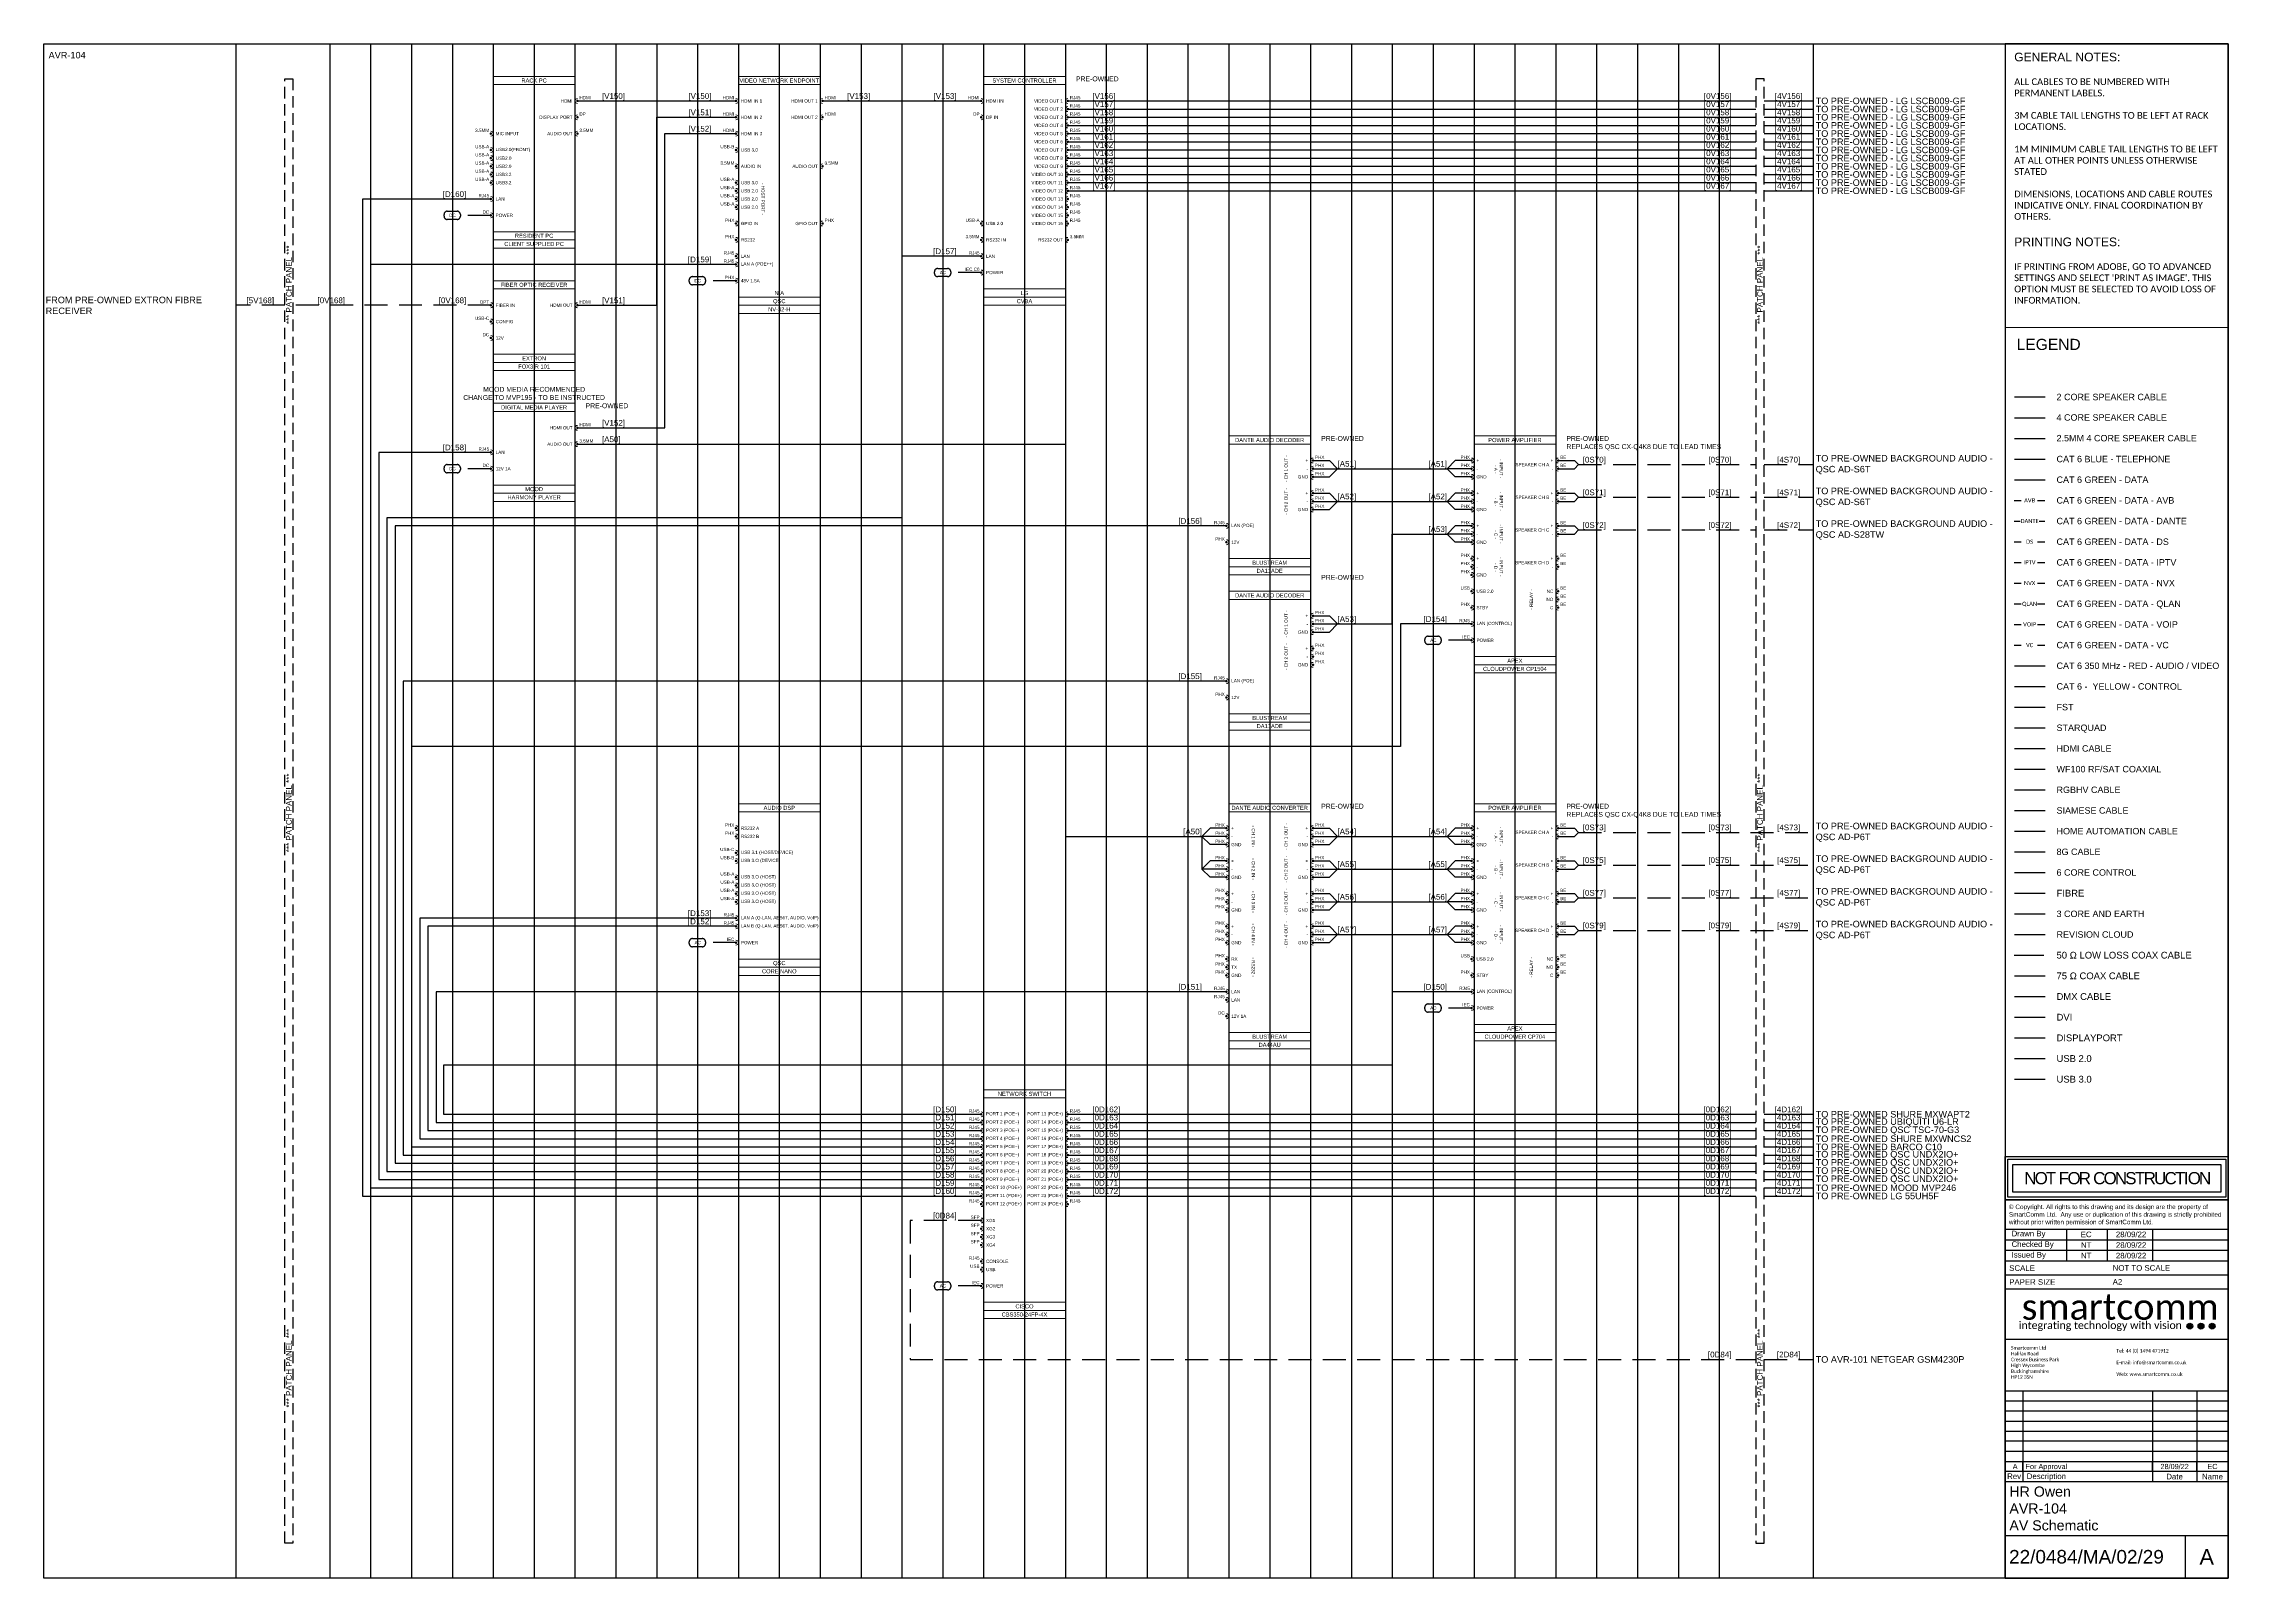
# Paper-space layout '29' of a CAD drawing. Header units: millimetres. Extents: x 9 to 573, y 6 to 402.
# The model-space entities are those that its viewports show. They can reach past a viewport. Long polylines and large blocks are cut down to what shows.
import ezdxf
from ezdxf.enums import TextEntityAlignment as Align
from ezdxf.lldxf.tags import DXFTag

# ---------------------------------------------------------------- set-up
doc = ezdxf.new("R2010")
doc.units = ezdxf.units.MM
for name, pattern in [('DASHDOT', [1, 0.5, -0.25, 0, -0.25]), ('DASHED', [0.75, 0.5, -0.25]), ('DASHED2', [0.375, 0.25, -0.125]), ('DIVIDE', [1.25, 0.5, -0.25, 0, -0.25, 0, -0.25])]:
    doc.linetypes.add(name, pattern=pattern)
for name, color, linetype in [('SC - 2 Core Speaker', 211, 'DASHED'), ('SC - 3 Core and Earth', 7, 'DIVIDE'), ('SC - 3 Core Flex', 7, 'DASHED'), ('SC - 4 Core Speaker', 211, 'Continuous'), ('SC - 50 Ohm Coax', 36, 'DASHDOT'), ('SC - 6 Core Control', 40, 'DASHED'), ('SC - 75 Ohm Coax', 36, 'DASHED'), ('SC - 8G Cable', 115, 'Continuous'), ('SC - Cat - Blue - Tel', 5, 'Continuous'), ('SC - Cat - Green - Data', 84, 'Continuous'), ('SC - Cat - Green - Data - DANTE', 84, 'DANTE'), ('SC - Cat - Green - Data - DS', 84, 'DS'), ('SC - Cat - Green - Data - QLAN', 84, 'QLAN'), ('SC - Cat - Red - AV', 1, 'Continuous'), ('SC - Cat - Yellow - Control', 40, 'Continuous'), ('SC - Display Port', 194, 'ZIGZAG'), ('SC - DMX Cable', 30, 'Continuous'), ('SC - DVI', 192, 'DASHDOT'), ('SC - Fibre', 170, 'DASHED'), ('SC - FST', 4, 'DASHED'), ('SC - HDMI', 192, 'Continuous'), ('SC - Home Automation Cable', 62, 'DASHED'), ('SC - Induction Loop 4 Core Speaker', 211, 'DIVIDE'), ('SC - Revision Cloud', 3, 'Continuous'), ('SC - RGBHV', 252, 'DASHED'), ('SC - Siamese', 46, 'DIVIDE'), ('SC - Starquad', 4, 'Continuous'), ('SC - Text', 7, 'Continuous'), ('SC - TITLE_BLOCK', 7, 'Continuous'), ('SC - USB 2.0', 84, 'DASHED'), ('SC - USB 3.0', 84, 'DASHDOT'), ('SC - WF100', 252, 'Continuous'), ('Text', 7, 'Continuous')]:
    doc.layers.add(name, color=color, linetype=linetype)
doc.layers.add('SC - Equipment', color=7, linetype='Continuous', lineweight=13)
doc.layers.add('SC - Xlines', color=252, linetype='Continuous', plot=False)
doc.styles.add('ARIAL', font='arial.ttf')
doc.styles.add('CALIBRI', font='calibri.ttf')
doc.styles.get("Standard").update_dxf_attribs({"font": 'arial.ttf', "height": 35})
doc.styles.add('STYLE1', font='arial.ttf', dxfattribs={"height": 50})
tags = doc.linetypes.add('DANTE', pattern='A,3.745209,-0.071128,["DANTE",ARIAL,S=0.5,R=0,X=0,Y=-0.25],-2.454793,3.728871', length=10.000001).pattern_tags.tags
tags[6] = DXFTag(74, 10)
tags = doc.linetypes.add('DS', pattern='A,1.939444,-0.075392,["DS",ARIAL,S=0.5,R=0,X=0,Y=-0.25],-1.06308,1.922084', length=5).pattern_tags.tags
tags[6] = DXFTag(74, 10)
tags = doc.linetypes.add('QLAN', pattern='A,3.942001,-0.106942,["QLAN",ARIAL,S=0.5,R=0,X=0,Y=-0.25],-1.981735,3.969322', length=10).pattern_tags.tags
tags[6] = DXFTag(74, 10)
doc.linetypes.add('ZIGZAG', pattern='A,0.00254,-5.08,[131,ltypeshp.shx,S=5.08,R=0,X=-5.08,Y=0],-10.16,[131,ltypeshp.shx,S=5.08,R=180,X=5.08,Y=0],-5.08', length=20.32254)

# ---------------------------------------------------------------- blocks, each defined once
blk = doc.blocks.new('*U54')
at = {"layer": 'SC - TITLE_BLOCK'}
for points in [[(-28.8, 11.19), (28.8, 11.19), (28.8, 0), (-28.8, 0)], [(-28.15, 10.44), (28.15, 10.44), (28.15, 0.65), (-28.15, 0.65)], [(-26.84, 9.14), (26.84, 9.14), (26.84, 1.96), (-26.84, 1.96)]]:
    blk.add_lwpolyline(points, close=True, dxfattribs=at)
at = {"layer": 'SC - TITLE_BLOCK', "insert": (0, 5.55), "char_height": 3.1388, "width": 53.6862, "attachment_point": 5, "style": 'STYLE1'}
blk.add_mtext('{\\T0.85;NOT FOR CONSTRUCTION}', dxfattribs=at)
blk = doc.blocks.new('SMARTCOMM LOGO 2019')
at = {"layer": 'SC - TITLE_BLOCK', "ltscale": 5, "true_color": 0x0fce74}
h = blk.add_hatch(color=112, dxfattribs=at)
h.dxf.hatch_style = 1
edge = h.paths.add_edge_path()
edge.add_arc((14.16, -2.37), 0.569, 0, 360)
h = blk.add_hatch(color=112, dxfattribs=at)
h.dxf.hatch_style = 1
edge = h.paths.add_edge_path()
edge.add_arc((16.32, -2.37), 0.569, 0, 360)
h = blk.add_hatch(color=112, dxfattribs=at)
h.dxf.hatch_style = 1
edge = h.paths.add_edge_path()
edge.add_arc((18.48, -2.37), 0.569, 0, 360)
at = {"layer": 'SC - TITLE_BLOCK', "color": 112, "ltscale": 5, "true_color": 0x0fce74}
for centre in [(14.16, -2.37), (16.32, -2.37), (18.48, -2.37)]:
    blk.add_circle(centre, 0.569, dxfattribs=at)
at = {"layer": 'SC - TITLE_BLOCK', "ltscale": 5, "insert": (0, 1.36), "char_height": 5, "attachment_point": 5, "style": 'CALIBRI'}
blk.add_mtext_dynamic_manual_height_columns('\\pxqd;{\\C232;\\c6885326;smart\\C253;\\c10396581;comm}', width=36.8648, gutter_width=48.7, heights=[0], dxfattribs=at)
at = {"layer": 'SC - TITLE_BLOCK', "ltscale": 5, "insert": (-3.19, -2.37), "char_height": 1.47, "attachment_point": 5, "line_spacing_factor": 0.816327, "style": 'CALIBRI'}
blk.add_mtext_dynamic_manual_height_columns('{\\C253;\\c10396581;integrating technology with} {\\C232;\\c6885326;vision}', width=69.6177, gutter_width=48.7, heights=[0], dxfattribs=at)
blk = doc.blocks.new('DrawnChkIss')
at = {"layer": 'SC - TITLE_BLOCK'}
for p, q in [((0, 9.05), (44.13, 9.05)), ((12.21, 2.75), (12.21, 9.05)), ((20.25, 2.75), (20.25, 9.05)), ((29.13, 9.05), (29.13, 2.75)), ((0, 6.95), (44.13, 6.95)), ((0, 4.85), (44.13, 4.85)), ((0, 2.75), (44.13, 2.75))]:
    blk.add_line(p, q, dxfattribs=at)
at = {"layer": 'SC - TITLE_BLOCK', "char_height": 1.1057, "width": 10.9483, "attachment_point": 4}
for s, insert in [('{\\fArial|b0|i0|c0|p34;Drawn By}', (1.26, 8)), ('{\\fArial|b0|i0|c0|p34;Checked By}', (1.26, 5.9)), ('{\\fArial|b0|i0|c0|p34;Issued By}', (1.26, 3.8))]:
    blk.add_mtext(s, dxfattribs=dict(at, insert=insert))
at = {"layer": 'SC - TITLE_BLOCK', "style": 'STYLE1'}
for tag, p in [('INITIALS', (16.01, 8)), ('INITIALS', (16.01, 5.9)), ('INITIALS', (16.01, 3.8)), ('DRAWDATE', (24.89, 8)), ('ISSUEDATE', (24.89, 3.8)), ('CHKDDATE', (24.89, 5.9))]:
    blk.add_attdef(tag, text='', height=1.11, dxfattribs=at).set_placement(p, align=Align.MIDDLE_CENTER)
blk = doc.blocks.new('RevisionDTLS')
at = {"layer": 'SC - TITLE_BLOCK', "ltscale": 5}
for p, q in [((3.4, 0), (3.4, 1.94)), ((28.3, 0), (28.3, 1.94)), ((36.8, 0), (36.8, 1.94))]:
    blk.add_line(p, q, dxfattribs=at)
blk.add_lwpolyline([(0, 1.94), (42.87, 1.94), (42.87, 0), (0, 0)], close=True, dxfattribs=at)
blk.add_attdef('REV', text='', height=1, dxfattribs=at).set_placement((1.9, 0.97), align=Align.MIDDLE)
blk.add_attdef('DESCRIPTION', text='', height=1, dxfattribs=at).set_placement((3.9, 0.97), align=Align.MIDDLE_LEFT)
for tag, p in [('DATE', (32.55, 0.97)), ('INITIAL', (39.83, 0.97))]:
    blk.add_attdef(tag, text='', height=1, dxfattribs=at).set_placement(p, align=Align.MIDDLE_CENTER)
blk = doc.blocks.new('Cisco CBS350-24FP-4X - SCHEMATIC')
at = {"layer": 'SC - Equipment'}
for p, q in [((-25, 0), (25, 0)), ((-25, -140), (-25, 0)), ((25, 0), (25, -140)), ((25, -5), (-25, -5)), ((25, -130), (-25, -130)), ((25, -130), (-25, -130)), ((25, -135), (-25, -135)), ((25, -135), (-25, -135)), ((25, -135), (-25, -135)), ((25, -140), (-25, -140))]:
    blk.add_line(p, q, dxfattribs=at)
at = {"layer": 'SC - Equipment', "const_width": 0.7}
for points in [[(-26.1, -15, 1), (-26.9, -15, 1)], [(-26.1, -20, 1), (-26.9, -20, 1)], [(-26.1, -25, 1), (-26.9, -25, 1)], [(26.1, -15, -1), (26.9, -15, -1)], [(26.1, -20, -1), (26.9, -20, -1)], [(26.1, -25, -1), (26.9, -25, -1)], [(-26.1, -30, 1), (-26.9, -30, 1)], [(-26.1, -35, 1), (-26.9, -35, 1)], [(-26.1, -40, 1), (-26.9, -40, 1)], [(26.1, -30, -1), (26.9, -30, -1)], [(26.1, -35, -1), (26.9, -35, -1)], [(26.1, -40, -1), (26.9, -40, -1)], [(-26.1, -45, 1), (-26.9, -45, 1)], [(-26.1, -50, 1), (-26.9, -50, 1)], [(26.1, -45, -1), (26.9, -45, -1)], [(26.1, -50, -1), (26.9, -50, -1)], [(-26.1, -55, 1), (-26.9, -55, 1)], [(-26.1, -60, 1), (-26.9, -60, 1)], [(-26.1, -65, 1), (-26.9, -65, 1)], [(26.1, -55, -1), (26.9, -55, -1)], [(26.1, -60, -1), (26.9, -60, -1)], [(26.1, -65, -1), (26.9, -65, -1)], [(-26.1, -70, 1), (-26.9, -70, 1)], [(-26.1, -80, 1), (-26.9, -80, 1)], [(26.1, -70, -1), (26.9, -70, -1)], [(-26.1, -85, 1), (-26.9, -85, 1)], [(-26.1, -90, 1), (-26.9, -90, 1)], [(-26.1, -95, 1), (-26.9, -95, 1)], [(-26.1, -105, 1), (-26.9, -105, 1)], [(-26.1, -110, 1), (-26.9, -110, 1)], [(-26.1, -120, 1), (-26.9, -120, 1)]]:
    blk.add_lwpolyline(points, format="xyb", close=True, dxfattribs=at)
at = {"layer": 'SC - Equipment'}
for centre, start, end in [((-26.5, -15), 270, 90), ((-26.5, -20), 270, 90), ((-26.5, -25), 270, 90), ((26.5, -15), 90, 270), ((26.5, -20), 90, 270), ((26.5, -25), 90, 270), ((-26.5, -30), 270, 90), ((-26.5, -35), 270, 90), ((-26.5, -40), 270, 90), ((26.5, -30), 90, 270), ((26.5, -35), 90, 270), ((26.5, -40), 90, 270), ((-26.5, -45), 270, 90), ((-26.5, -50), 270, 90), ((26.5, -45), 90, 270), ((26.5, -50), 90, 270), ((-26.5, -55), 270, 90), ((-26.5, -60), 270, 90), ((-26.5, -65), 270, 90), ((26.5, -55), 90, 270), ((26.5, -60), 90, 270), ((26.5, -65), 90, 270), ((-26.5, -70), 270, 90), ((-26.5, -80), 270, 90), ((26.5, -70), 90, 270), ((-26.5, -85), 270, 90), ((-26.5, -90), 270, 90), ((-26.5, -95), 270, 90), ((-26.5, -105), 270, 90), ((-26.5, -110), 270, 90), ((-26.5, -120), 270, 90)]:
    blk.add_arc(centre, 1.5, start, end, dxfattribs=at)
at = {"ltscale": 5}
for tag, p in [('DESCRIPTION', (0, -2.5)), ('MAKE', (0, -132.5)), ('MODEL', (0, -137.5))]:
    blk.add_attdef(tag, text='', height=2.5, dxfattribs=at).set_placement(p, align=Align.MIDDLE_CENTER)
at = {"ltscale": 5, "flags": 1}
for tag, p in [('ROOM_TYPE', (45, -5)), ('LOCATION', (45, -10)), ('RACK_EQUIPMENT_(Y/N)', (45, -15)), ('AMP(@240V)', (45, -40)), ('IP_(Y/N)', (45, -30)), ('POE(WATT)', (45, -35)), ('WATT', (45, -45)), ('WEIGHT(KG)', (45, -55)), ('BTU/H', (45, -50)), ('TRANSFORMER_TAPS', (45, -60))]:
    blk.add_attdef(tag, p, '', height=2.5, dxfattribs=at)
blk.add_attdef('BRACKET', text='', height=2.5, dxfattribs=at).set_placement((0, -127.5), align=Align.MIDDLE_CENTER)
at = {"layer": 'SC - Equipment', "ltscale": 5, "char_height": 2}
for s, insert, width, attachment_point in [('RJ45', (-27.5, -13), 5.774, 6), ('RJ45', (27.7, -13), 7.175, 4), ('RJ45', (-27.5, -18), 5.774, 6), ('RJ45', (-27.5, -23), 5.774, 6), ('PORT 1 (POE+)', (-23.5, -15), 23.5, 4), ('PORT 2 (POE+)', (-23.5, -20), 23.5, 4), ('PORT 3 (POE+)', (-23.5, -25), 23.5, 4), ('PORT 13 (POE+)', (23.5, -15), 23.5, 6), ('PORT 14 (POE+)', (23.5, -20), 23.5, 6), ('PORT 15 (POE+)', (23.5, -25), 23.5, 6), ('RJ45', (27.7, -18), 7.175, 4), ('RJ45', (27.7, -23), 7.175, 4), ('RJ45', (-27.5, -28), 5.774, 6), ('RJ45', (-27.5, -33), 5.774, 6), ('RJ45', (-27.5, -38), 5.774, 6), ('PORT 4 (POE+)', (-23.5, -30), 23.5, 4), ('PORT 5 (POE+)', (-23.5, -35), 23.5, 4), ('PORT 6 (POE+)', (-23.5, -40), 23.5, 4), ('PORT 16 (POE+)', (23.5, -30), 23.5, 6), ('PORT 17 (POE+)', (23.5, -35), 23.5, 6), ('PORT 18 (POE+)', (23.5, -40), 23.5, 6), ('RJ45', (27.7, -28), 7.175, 4), ('RJ45', (27.7, -33), 7.175, 4), ('RJ45', (27.7, -38), 7.175, 4), ('RJ45', (-27.5, -43), 5.774, 6), ('RJ45', (-27.5, -48), 5.774, 6), ('RJ45', (-27.5, -53), 5.774, 6), ('PORT 7 (POE+)', (-23.5, -45), 23.5, 4), ('PORT 8 (POE+)', (-23.5, -50), 23.5, 4), ('\\pxt10;PORT 19 (POE+)', (23.5, -45), 23.5, 6), ('PORT 20 (POE+)', (23.5, -50), 23.5, 6), ('RJ45', (27.7, -43), 7.175, 4), ('RJ45', (27.7, -48), 7.175, 4), ('RJ45', (27.7, -53), 7.175, 4), ('RJ45', (-27.5, -58), 5.774, 6), ('RJ45', (-27.5, -63), 5.774, 6), ('PORT 9 (POE+)', (-23.5, -55), 23.5, 4), ('PORT 10 (POE+)', (-23.5, -60), 23.5, 4), ('PORT 11 (POE+)', (-23.5, -65), 23.5, 4), ('PORT 21 (POE+)', (23.5, -55), 23.5, 6), ('PORT 22 (POE+)', (23.5, -60), 23.5, 6), ('PORT 23 (POE+)', (23.5, -65), 23.5, 6), ('RJ45', (27.7, -58), 7.175, 4), ('RJ45', (27.7, -63), 7.175, 4), ('RJ45', (-27.5, -68), 5.774, 6), ('SFP', (-27.5, -78), 5.774, 6), ('XG1', (-23.5, -80), 23.5, 4), ('PORT 12 (POE+)', (-23.5, -70), 23.5, 4), ('PORT 24 (POE+)', (23.5, -70), 23.5, 6), ('RJ45', (27.7, -68), 7.175, 4), ('SFP', (-27.5, -83), 5.774, 6), ('SFP', (-27.5, -88), 5.774, 6), ('SFP', (-27.5, -93), 5.774, 6), ('XG2', (-23.5, -85), 23.5, 4), ('XG3', (-23.5, -90), 23.5, 4), ('RJ45', (-27.5, -103), 5.774, 6), ('XG4', (-23.5, -95), 23.5, 4), ('CONSOLE', (-23.5, -105), 23.5, 4), ('USB', (-27.5, -108), 5.774, 6), ('IEC', (-27.5, -118), 5.774, 6), ('USB', (-23.5, -110), 23.5, 4), ('POWER', (-23.5, -120), 23.5, 4)]:
    blk.add_mtext(s, dxfattribs=dict(at, insert=insert, width=width, attachment_point=attachment_point))
blk = doc.blocks.new('LG CVCA - SCHEMATIC')
at = {"layer": 'SC - Equipment'}
for p, q in [((-25, 0), (25, 0)), ((-25, -140), (-25, 0)), ((25, 0), (25, -140)), ((25, -5), (-25, -5)), ((25, -130), (-25, -130)), ((25, -130), (-25, -130)), ((25, -135), (-25, -135)), ((25, -135), (-25, -135)), ((25, -135), (-25, -135)), ((25, -140), (-25, -140))]:
    blk.add_line(p, q, dxfattribs=at)
at = {"layer": 'SC - Equipment', "const_width": 0.7}
for points in [[(-26.1, -15, 1), (-26.9, -15, 1)], [(-26.1, -25, 1), (-26.9, -25, 1)], [(26.1, -15, -1), (26.9, -15, -1)], [(26.1, -20, -1), (26.9, -20, -1)], [(26.1, -25, -1), (26.9, -25, -1)], [(26.1, -30, -1), (26.9, -30, -1)], [(26.1, -35, -1), (26.9, -35, -1)], [(26.1, -40, -1), (26.9, -40, -1)], [(26.1, -45, -1), (26.9, -45, -1)], [(26.1, -50, -1), (26.9, -50, -1)], [(26.1, -55, -1), (26.9, -55, -1)], [(26.1, -60, -1), (26.9, -60, -1)], [(26.1, -65, -1), (26.9, -65, -1)], [(26.1, -70, -1), (26.9, -70, -1)], [(26.1, -75, -1), (26.9, -75, -1)], [(26.1, -80, -1), (26.9, -80, -1)], [(-26.1, -90, 1), (-26.9, -90, 1)], [(26.1, -85, -1), (26.9, -85, -1)], [(26.1, -90, -1), (26.9, -90, -1)], [(-26.1, -100, 1), (-26.9, -100, 1)], [(26.1, -100, -1), (26.9, -100, -1)], [(-26.1, -110, 1), (-26.9, -110, 1)], [(-26.1, -120, 1), (-26.9, -120, 1)]]:
    blk.add_lwpolyline(points, format="xyb", close=True, dxfattribs=at)
at = {"layer": 'SC - Equipment'}
for centre, start, end in [((-26.5, -15), 270, 90), ((-26.5, -25), 270, 90), ((26.5, -15), 90, 270), ((26.5, -20), 90, 270), ((26.5, -25), 90, 270), ((26.5, -30), 90, 270), ((26.5, -35), 90, 270), ((26.5, -40), 90, 270), ((26.5, -45), 90, 270), ((26.5, -50), 90, 270), ((26.5, -55), 90, 270), ((26.5, -60), 90, 270), ((26.5, -65), 90, 270), ((26.5, -70), 90, 270), ((26.5, -75), 90, 270), ((26.5, -80), 90, 270), ((-26.5, -90), 270, 90), ((26.5, -85), 90, 270), ((26.5, -90), 90, 270), ((-26.5, -100), 270, 90), ((26.5, -100), 90, 270), ((-26.5, -110), 270, 90), ((-26.5, -120), 270, 90)]:
    blk.add_arc(centre, 1.5, start, end, dxfattribs=at)
at = {"ltscale": 5}
for tag, p in [('DESCRIPTION', (0, -2.5)), ('MAKE', (0, -132.5)), ('MODEL', (0, -137.5))]:
    blk.add_attdef(tag, text='', height=2.5, dxfattribs=at).set_placement(p, align=Align.MIDDLE_CENTER)
at = {"ltscale": 5, "flags": 1}
for tag, p in [('ROOM_TYPE', (45, -5)), ('LOCATION', (45, -10)), ('RACK_EQUIPMENT_(Y/N)', (45, -15)), ('AMP(@240V)', (45, -40)), ('IP_(Y/N)', (45, -30)), ('POE(WATT)', (45, -35)), ('WATT', (45, -45)), ('WEIGHT(KG)', (45, -55)), ('BTU/H', (45, -50)), ('TRANSFORMER_TAPS', (45, -60))]:
    blk.add_attdef(tag, p, '', height=2.5, dxfattribs=at)
blk.add_attdef('BRACKET', text='', height=2.5, dxfattribs=at).set_placement((0, -127.5), align=Align.MIDDLE_CENTER)
at = {"layer": 'SC - Equipment', "ltscale": 5, "char_height": 2}
for s, insert, width, attachment_point in [('HDMI', (-27.5, -13), 5.774, 6), ('RJ45', (27.7, -13), 3.746, 4), ('DP', (-27.5, -23), 5.774, 6), ('HDMI IN', (-23.5, -15), 23.5, 4), ('DP IN', (-23.5, -25), 23.5, 4), ('VIDEO OUT 1', (23.5, -15), 23.5, 6), ('VIDEO OUT 2', (23.5, -20), 23.5, 6), ('VIDEO OUT 3', (23.5, -25), 23.5, 6), ('RJ45', (27.7, -18), 3.746, 4), ('RJ45', (27.7, -23), 3.746, 4), ('VIDEO OUT 4', (23.5, -30), 23.5, 6), ('VIDEO OUT 5', (23.5, -35), 23.5, 6), ('VIDEO OUT 6', (23.5, -40), 23.5, 6), ('RJ45', (27.7, -28), 3.746, 4), ('RJ45', (27.7, -33), 3.746, 4), ('RJ45', (27.7, -38), 3.746, 4), ('VIDEO OUT 7', (23.5, -45), 23.5, 6), ('VIDEO OUT 8', (23.5, -50), 23.5, 6), ('RJ45', (27.7, -43), 3.746, 4), ('RJ45', (27.7, -48), 3.746, 4), ('RJ45', (27.7, -53), 3.746, 4), ('VIDEO OUT 10', (23.5, -60), 23.5, 6), ('VIDEO OUT 11', (23.5, -65), 23.5, 6), ('VIDEO OUT 9', (23.5, -55), 23.5, 6), ('RJ45', (27.7, -58), 3.746, 4), ('RJ45', (27.7, -63), 3.746, 4), ('VIDEO OUT 12', (23.5, -70), 23.5, 6), ('VIDEO OUT 13', (23.5, -75), 23.5, 6), ('VIDEO OUT 14', (23.5, -80), 23.5, 6), ('RJ45', (27.7, -68), 3.746, 4), ('RJ45', (27.7, -73), 3.746, 4), ('RJ45', (27.7, -78), 3.746, 4), ('USB 2.0', (-23.5, -90), 23.5, 4), ('VIDEO OUT 15', (23.5, -85), 23.5, 6), ('VIDEO OUT 16', (23.5, -90), 23.5, 6), ('RJ45', (27.7, -83), 3.746, 4), ('RJ45', (27.7, -88), 3.746, 4), ('RS232 IN', (-23.5, -100), 23.5, 4), ('RS232 OUT', (23.5, -100), 23.5, 6), ('3.5MM', (27.7, -98), 3.746, 4), ('LAN', (-23.5, -110), 23.5, 4), ('POWER', (-23.5, -120), 23.5, 4)]:
    blk.add_mtext(s, dxfattribs=dict(at, insert=insert, width=width, attachment_point=attachment_point))
at = {"layer": 'SC - Equipment', "ltscale": 5, "char_height": 2, "attachment_point": 6}
for s, insert in [('USB-A', (-27.5, -88)), ('3.5MM', (-27.5, -98)), ('IEC C6', (-27.5, -118)), ('RJ45', (-27.5, -108))]:
    blk.add_mtext(s, dxfattribs=dict(at, insert=insert))
blk = doc.blocks.new('QSC NV-32-H - SCHEMATIC')
at = {"layer": 'SC - Equipment'}
for p, q in [((-25, 0), (25, 0)), ((-25, -145), (-25, 0)), ((25, 0), (25, -145)), ((25, -5), (-25, -5)), ((25, -135), (-25, -135)), ((25, -135), (-25, -135)), ((25, -140), (-25, -140)), ((25, -140), (-25, -140)), ((25, -140), (-25, -140)), ((25, -145), (-25, -145))]:
    blk.add_line(p, q, dxfattribs=at)
at = {"layer": 'SC - Equipment', "const_width": 0.7}
for points in [[(-26.1, -15, 1), (-26.9, -15, 1)], [(-26.1, -25, 1), (-26.9, -25, 1)], [(26.1, -15, -1), (26.9, -15, -1)], [(26.1, -25, -1), (26.9, -25, -1)], [(-26.1, -35, 1), (-26.9, -35, 1)], [(-26.1, -45, 1), (-26.9, -45, 1)], [(-26.1, -55, 1), (-26.9, -55, 1)], [(-26.1, -65, 1), (-26.9, -65, 1)], [(26.1, -55, -1), (26.9, -55, -1)], [(-26.1, -70, 1), (-26.9, -70, 1)], [(-26.1, -75, 1), (-26.9, -75, 1)], [(-26.1, -80, 1), (-26.9, -80, 1)], [(-26.1, -90, 1), (-26.9, -90, 1)], [(26.1, -90, -1), (26.9, -90, -1)], [(-26.1, -100, 1), (-26.9, -100, 1)], [(-26.1, -110, 1), (-26.9, -110, 1)], [(-26.1, -115, 1), (-26.9, -115, 1)], [(-26.1, -125, 1), (-26.9, -125, 1)]]:
    blk.add_lwpolyline(points, format="xyb", close=True, dxfattribs=at)
at = {"layer": 'SC - Equipment'}
for centre, start, end in [((-26.5, -15), 270, 90), ((-26.5, -25), 270, 90), ((26.5, -15), 90, 270), ((26.5, -25), 90, 270), ((-26.5, -35), 270, 90), ((-26.5, -45), 270, 90), ((-26.5, -55), 270, 90), ((-26.5, -65), 270, 90), ((26.5, -55), 90, 270), ((-26.5, -70), 270, 90), ((-26.5, -75), 270, 90), ((-26.5, -80), 270, 90), ((-26.5, -90), 270, 90), ((26.5, -90), 90, 270), ((-26.5, -100), 270, 90), ((-26.5, -110), 270, 90), ((-26.5, -115), 270, 90), ((-26.5, -125), 270, 90)]:
    blk.add_arc(centre, 1.5, start, end, dxfattribs=at)
at = {"ltscale": 5}
for tag, p in [('DESCRIPTION', (0, -2.5)), ('BRACKET', (0, -132.5)), ('MODEL', (0, -142.5)), ('MAKE', (0, -137.5))]:
    blk.add_attdef(tag, text='', height=2.5, dxfattribs=at).set_placement(p, align=Align.MIDDLE_CENTER)
at = {"ltscale": 5, "flags": 1}
for tag, p in [('ROOM_TYPE', (45, -5)), ('LOCATION', (45, -10)), ('RACK_EQUIPMENT_(Y/N)', (45, -15)), ('AMP(@240V)', (45, -40)), ('IP_(Y/N)', (45, -30)), ('POE(WATT)', (45, -35)), ('WATT', (45, -45)), ('WEIGHT(KG)', (45, -55)), ('BTU/H', (45, -50)), ('TRANSFORMER_TAPS', (45, -60))]:
    blk.add_attdef(tag, p, '', height=2.5, dxfattribs=at)
at = {"layer": 'SC - Equipment', "ltscale": 5, "char_height": 2}
for s, insert, width, attachment_point in [('HDMI', (-27.5, -13), 5.774, 6), ('HDMI', (27.7, -13), 7.175, 4), ('HDMI', (-27.5, -23), 5.774, 6), ('HDMI IN 1', (-23.5, -15), 23.5, 4), ('HDMI IN 2', (-23.5, -25), 23.5, 4), ('HDMI OUT 1', (23.5, -15), 23.5, 6), ('HDMI OUT 2', (23.5, -25), 23.5, 6), ('HDMI', (27.7, -23), 7.175, 4), ('HDMI', (-27.5, -33), 5.774, 6), ('HDMI IN 3', (-23.5, -35), 23.5, 4), ('3.5MM', (-27.5, -53), 5.774, 6), ('USB-B', (-27.5, -43), 5.774, 6), ('USB 3.0', (-23.5, -45), 23.5, 4), ('3.5MM', (27.7, -53), 7.175, 4), ('USB-A', (-27.5, -63), 5.774, 6), ('AUDIO IN', (-23.5, -55), 23.5, 4), ('USB 3.0', (-23.5, -65), 23.5, 4), ('AUDIO OUT', (23.5, -55), 23.5, 6), ('USB-A', (-27.5, -68), 5.774, 6), ('USB-A', (-27.5, -73), 5.774, 6), ('USB-A', (-27.5, -78), 5.774, 6), ('USB 2.0', (-23.5, -70), 23.5, 4), ('USB 2.0', (-23.5, -75), 23.5, 4), ('USB 2.0', (-23.5, -80), 23.5, 4), ('PHX', (-27.5, -88), 5.774, 6), ('GPIO IN', (-23.5, -90), 23.5, 4), ('GPIO OUT', (23.5, -90), 23.5, 6), ('PHX', (27.7, -88), 7.175, 4), ('PHX', (-27.5, -98), 5.774, 6), ('RS232', (-23.5, -100), 23.5, 4), ('RJ45', (-27.5, -108), 5.774, 6), ('RJ45', (-27.5, -113), 5.774, 6), ('LAN', (-23.5, -110), 23.5, 4), ('LAN A (POE++)', (-23.5, -115), 23.5, 4), ('PHX', (-27.5, -123), 5.774, 6), ('48V 1.5A', (-23.5, -125), 23.5, 4)]:
    blk.add_mtext(s, dxfattribs=dict(at, insert=insert, width=width, attachment_point=attachment_point))
at = {"layer": 'SC - Equipment', "ltscale": 5, "insert": (-10, -75), "char_height": 2, "width": 19.637, "attachment_point": 5, "rotation": 270}
blk.add_mtext('- HOST PORT -', dxfattribs=at)
blk = doc.blocks.new('G2 DIGITAL C310L - SCHEMATIC')
at = {"layer": 'SC - Equipment'}
for p, q in [((-25, 0), (25, 0)), ((-25, -105), (-25, 0)), ((25, 0), (25, -105)), ((25, -5), (-25, -5)), ((25, -95), (-25, -95)), ((25, -95), (-25, -95)), ((25, -100), (-25, -100)), ((25, -100), (-25, -100)), ((25, -100), (-25, -100)), ((25, -105), (-25, -105))]:
    blk.add_line(p, q, dxfattribs=at)
at = {"layer": 'SC - Equipment', "const_width": 0.7}
for points in [[(26.1, -15, -1), (26.9, -15, -1)], [(26.1, -25, -1), (26.9, -25, -1)], [(-26.1, -35, 1), (-26.9, -35, 1)], [(26.1, -35, -1), (26.9, -35, -1)], [(-26.1, -45, 1), (-26.9, -45, 1)], [(-26.1, -50, 1), (-26.9, -50, 1)], [(-26.1, -55, 1), (-26.9, -55, 1)], [(-26.1, -60, 1), (-26.9, -60, 1)], [(-26.1, -65, 1), (-26.9, -65, 1)], [(-26.1, -75, 1), (-26.9, -75, 1)], [(-26.1, -85, 1), (-26.9, -85, 1)]]:
    blk.add_lwpolyline(points, format="xyb", close=True, dxfattribs=at)
at = {"layer": 'SC - Equipment'}
for centre, start, end in [((26.5, -15), 90, 270), ((26.5, -25), 90, 270), ((-26.5, -35), 270, 90), ((26.5, -35), 90, 270), ((-26.5, -45), 270, 90), ((-26.5, -50), 270, 90), ((-26.5, -55), 270, 90), ((-26.5, -60), 270, 90), ((-26.5, -65), 270, 90), ((-26.5, -75), 270, 90), ((-26.5, -85), 270, 90)]:
    blk.add_arc(centre, 1.5, start, end, dxfattribs=at)
at = {"ltscale": 5}
for tag, p in [('DESCRIPTION', (0, -2.5)), ('MODEL', (0, -102.5)), ('MAKE', (0, -97.5))]:
    blk.add_attdef(tag, text='', height=2.5, dxfattribs=at).set_placement(p, align=Align.MIDDLE_CENTER)
at = {"ltscale": 5, "flags": 1}
for tag, p in [('ROOM_TYPE', (45, -5)), ('LOCATION', (45, -10)), ('RACK_EQUIPMENT_(Y/N)', (45, -15)), ('AMP(@240V)', (45, -40)), ('IP_(Y/N)', (45, -30)), ('POE(WATT)', (45, -35)), ('WATT', (45, -45)), ('WEIGHT(KG)', (45, -55)), ('BTU/H', (45, -50)), ('TRANSFORMER_TAPS', (45, -60))]:
    blk.add_attdef(tag, p, '', height=2.5, dxfattribs=at)
blk.add_attdef('BRACKET', text='', height=2.5, dxfattribs=at).set_placement((0, -92.5), align=Align.MIDDLE_CENTER)
at = {"layer": 'SC - Equipment', "ltscale": 5, "char_height": 2}
for s, insert, width, attachment_point in [('HDMI', (27.7, -13), 7.175, 4), ('DISPLAY PORT', (23.5, -25), 26.679, 6), ('HDMI', (23.5, -15), 28.762, 6), ('DP', (27.7, -23), 7.175, 4), ('3.5MM', (-27.5, -33), 5.774, 6), ('MIC INPUT', (-23.5, -35), 23.5, 4), ('AUDIO OUT', (23.5, -35), 26.679, 6), ('3.5MM', (27.7, -33), 7.175, 4), ('USB-A', (-27.5, -43), 5.774, 6), ('USB-A', (-27.5, -48), 5.774, 6), ('USB-A', (-27.5, -53), 5.774, 6), ('USB2.0(FRONT)', (-23.5, -45), 23.5, 4), ('USB2.0', (-23.5, -50), 23.5, 4), ('USB-A', (-27.5, -58), 5.774, 6), ('\\pxt2;USB-A', (-27.5, -63), 5.774, 6), ('USB2.0', (-23.5, -55), 23.5, 4), ('USB3.2', (-23.5, -60), 23.5, 4), ('USB3.2', (-23.5, -65), 23.5, 4), ('RJ45', (-27.5, -73), 5.774, 6), ('LAN', (-23.5, -75), 23.5, 4), ('DC', (-27.5, -83), 5.774, 6), ('POWER', (-23.5, -85), 23.5, 4)]:
    blk.add_mtext(s, dxfattribs=dict(at, insert=insert, width=width, attachment_point=attachment_point))
blk = doc.blocks.new('EXTRON FOX3 R101 - SCHEMATIC')
at = {"layer": 'SC - Equipment'}
for p, q in [((-25, 0), (25, 0)), ((-25, -55), (-25, 0)), ((25, 0), (25, -55)), ((25, -5), (-25, -5)), ((25, -45), (-25, -45)), ((25, -45), (-25, -45)), ((25, -50), (-25, -50)), ((25, -50), (-25, -50)), ((25, -50), (-25, -50)), ((25, -55), (-25, -55))]:
    blk.add_line(p, q, dxfattribs=at)
at = {"layer": 'SC - Equipment', "const_width": 0.7}
for points in [[(-26.1, -15, 1), (-26.9, -15, 1)], [(-26.1, -25, 1), (-26.9, -25, 1)], [(26.1, -15, -1), (26.9, -15, -1)], [(-26.1, -35, 1), (-26.9, -35, 1)]]:
    blk.add_lwpolyline(points, format="xyb", close=True, dxfattribs=at)
at = {"layer": 'SC - Equipment'}
for centre, start, end in [((-26.5, -15), 270, 90), ((-26.5, -25), 270, 90), ((26.5, -15), 90, 270), ((-26.5, -35), 270, 90)]:
    blk.add_arc(centre, 1.5, start, end, dxfattribs=at)
at = {"ltscale": 5}
for tag, p in [('DESCRIPTION', (0, -2.5)), ('MODEL', (0, -52.5)), ('MAKE', (0, -47.5))]:
    blk.add_attdef(tag, text='', height=2.5, dxfattribs=at).set_placement(p, align=Align.MIDDLE_CENTER)
at = {"ltscale": 5, "flags": 1}
for tag, p in [('ROOM_TYPE', (45, -5)), ('LOCATION', (45, -10)), ('RACK_EQUIPMENT_(Y/N)', (45, -15)), ('AMP(@240V)', (45, -40)), ('IP_(Y/N)', (45, -30)), ('POE(WATT)', (45, -35)), ('WATT', (45, -45)), ('WEIGHT(KG)', (45, -55)), ('BTU/H', (45, -50)), ('TRANSFORMER_TAPS', (45, -60))]:
    blk.add_attdef(tag, p, '', height=2.5, dxfattribs=at)
blk.add_attdef('BRACKET', text='', height=2.5, dxfattribs=at).set_placement((0, -42.5), align=Align.MIDDLE_CENTER)
at = {"layer": 'SC - Equipment', "ltscale": 5, "char_height": 2}
for s, insert, width, attachment_point in [('OPT', (-27.5, -13), 5.774, 6), ('HDMI', (27.7, -13), 7.175, 4), ('USB-C', (-27.5, -23), 5.774, 6), ('CONFIG', (-23.5, -25), 23.5, 4), ('FIBER IN', (-23.5, -15), 23.5, 4), ('HDMI OUT', (23.5, -15), 23.5, 6), ('DC', (-27.5, -33), 5.774, 6), ('12V', (-23.5, -35), 23.5, 4)]:
    blk.add_mtext(s, dxfattribs=dict(at, insert=insert, width=width, attachment_point=attachment_point))
blk = doc.blocks.new('APEX CLOUDPOWER CP1504 - SCHEMATIC')
at = {"layer": 'SC - Equipment'}
for p, q in [((-25, 0), (25, 0)), ((-25, -145), (-25, 0)), ((25, 0), (25, -145)), ((25, -5), (-25, -5)), ((25, -135), (-25, -135)), ((25, -135), (-25, -135)), ((25, -140), (-25, -140)), ((25, -140), (-25, -140)), ((25, -140), (-25, -140)), ((25, -145), (-25, -145))]:
    blk.add_line(p, q, dxfattribs=at)
at = {"layer": 'SC - Equipment', "const_width": 0.7}
for points in [[(-26.1, -15, 1), (-26.9, -15, 1)], [(-26.1, -20, 1), (-26.9, -20, 1)], [(-26.1, -25, 1), (-26.9, -25, 1)], [(26.1, -15, -1), (26.9, -15, -1)], [(26.1, -20, -1), (26.9, -20, -1)], [(-26.1, -35, 1), (-26.9, -35, 1)], [(-26.1, -40, 1), (-26.9, -40, 1)], [(26.1, -35, -1), (26.9, -35, -1)], [(26.1, -40, -1), (26.9, -40, -1)], [(-26.1, -45, 1), (-26.9, -45, 1)], [(-26.1, -55, 1), (-26.9, -55, 1)], [(-26.1, -60, 1), (-26.9, -60, 1)], [(-26.1, -65, 1), (-26.9, -65, 1)], [(26.1, -55, -1), (26.9, -55, -1)], [(26.1, -60, -1), (26.9, -60, -1)], [(-26.1, -75, 1), (-26.9, -75, 1)], [(-26.1, -80, 1), (-26.9, -80, 1)], [(26.1, -75, -1), (26.9, -75, -1)], [(26.1, -80, -1), (26.9, -80, -1)], [(-26.1, -85, 1), (-26.9, -85, 1)], [(-26.1, -95, 1), (-26.9, -95, 1)], [(-26.1, -105, 1), (-26.9, -105, 1)], [(26.1, -95, -1), (26.9, -95, -1)], [(26.1, -100, -1), (26.9, -100, -1)], [(26.1, -105, -1), (26.9, -105, -1)], [(-26.1, -115, 1), (-26.9, -115, 1)], [(-26.1, -125, 1), (-26.9, -125, 1)]]:
    blk.add_lwpolyline(points, format="xyb", close=True, dxfattribs=at)
at = {"layer": 'SC - Equipment'}
for centre, start, end in [((-26.5, -15), 270, 90), ((-26.5, -20), 270, 90), ((-26.5, -25), 270, 90), ((26.5, -15), 90, 270), ((26.5, -20), 90, 270), ((-26.5, -35), 270, 90), ((-26.5, -40), 270, 90), ((26.5, -35), 90, 270), ((26.5, -40), 90, 270), ((-26.5, -45), 270, 90), ((-26.5, -55), 270, 90), ((-26.5, -60), 270, 90), ((-26.5, -65), 270, 90), ((26.5, -55), 90, 270), ((26.5, -60), 90, 270), ((-26.5, -75), 270, 90), ((-26.5, -80), 270, 90), ((26.5, -75), 90, 270), ((26.5, -80), 90, 270), ((-26.5, -85), 270, 90), ((-26.5, -95), 270, 90), ((26.5, -95), 90, 270), ((-26.5, -105), 270, 90), ((26.5, -100), 90, 270), ((26.5, -105), 90, 270), ((-26.5, -115), 270, 90), ((-26.5, -125), 270, 90)]:
    blk.add_arc(centre, 1.5, start, end, dxfattribs=at)
at = {"ltscale": 5}
for tag, p in [('DESCRIPTION', (0, -2.5)), ('MODEL', (0, -142.5)), ('MAKE', (0, -137.5))]:
    blk.add_attdef(tag, text='', height=2.5, dxfattribs=at).set_placement(p, align=Align.MIDDLE_CENTER)
at = {"ltscale": 5, "flags": 1}
for tag, p in [('ROOM_TYPE', (45, -5)), ('LOCATION', (45, -10)), ('RACK_EQUIPMENT_(Y/N)', (45, -15)), ('AMP(@240V)', (45, -40)), ('IP_(Y/N)', (45, -30)), ('POE(WATT)', (45, -35)), ('WATT', (45, -45)), ('WEIGHT(KG)', (45, -55)), ('BTU/H', (45, -50)), ('TRANSFORMER_TAPS', (45, -60))]:
    blk.add_attdef(tag, p, '', height=2.5, dxfattribs=at)
blk.add_attdef('BRACKET', text='', height=2.5, dxfattribs=at).set_placement((0, -132.5), align=Align.MIDDLE_CENTER)
at = {"layer": 'SC - Equipment', "ltscale": 5, "char_height": 2}
for s, insert, width, attachment_point in [('PHX', (-27.5, -13), 5.774, 6), ('BE', (27.7, -13), 3.746, 4), ('PHX', (-27.5, -18), 5.774, 6), ('PHX', (-27.5, -23), 5.774, 6), ('+', (-23.5, -15), 23.5, 4), ('-', (-23.5, -20), 23.5, 4), ('GND', (-23.5, -25), 23.5, 4), ('SPEAKER CH A', (21, -17.5), 23.5, 6), ('+', (23.5, -15), 23.5, 6), ('-', (23.5, -20), 23.5, 6), ('BE', (27.7, -18), 3.746, 4), ('PHX', (-27.5, -33), 5.774, 6), ('PHX', (-27.5, -38), 5.774, 6), ('+', (-23.5, -35), 23.5, 4), ('SPEAKER CH B', (21, -37.5), 23.5, 6), ('+', (23.5, -35), 23.5, 6), ('BE', (27.7, -33), 3.746, 4), ('BE', (27.7, -38), 3.746, 4), ('PHX', (-27.5, -43), 5.774, 6), ('PHX', (-27.5, -53), 5.774, 6), ('-', (-23.5, -40), 23.5, 4), ('GND', (-23.5, -45), 23.5, 4), ('-', (23.5, -40), 23.5, 6), ('BE', (27.7, -53), 3.746, 4), ('PHX', (-27.5, -58), 5.774, 6), ('PHX', (-27.5, -63), 5.774, 6), ('+', (-23.5, -55), 23.5, 4), ('-', (-23.5, -60), 23.5, 4), ('GND', (-23.5, -65), 23.5, 4), ('SPEAKER CH C', (21, -57.5), 23.5, 6), ('+', (23.5, -55), 23.5, 6), ('-', (23.5, -60), 23.5, 6), ('BE', (27.7, -58), 3.746, 4), ('PHX', (-27.5, -73), 5.774, 6), ('PHX', (-27.5, -78), 5.774, 6), ('+', (-23.5, -75), 23.5, 4), ('-', (-23.5, -80), 23.5, 4), ('SPEAKER CH D', (21, -77.5), 23.5, 6), ('+', (23.5, -75), 23.5, 6), ('-', (23.5, -80), 23.5, 6), ('BE', (27.7, -73), 3.746, 4), ('BE', (27.7, -78), 3.746, 4), ('PHX', (-27.5, -83), 5.774, 6), ('USB', (-27.5, -93), 5.774, 6), ('GND', (-23.5, -85), 23.5, 4), ('BE', (27.7, -93), 3.746, 4), ('PHX', (-27.5, -103), 5.774, 6), ('STBY', (-23.5, -105), 23.5, 4), ('USB 2.0', (-23.5, -95), 23.5, 4), ('NO', (23.5, -100), 23.5, 6), ('NC', (23.5, -95), 23.5, 6), ('C', (23.5, -105), 23.5, 6), ('BE', (27.7, -98), 3.746, 4), ('BE', (27.7, -103), 3.746, 4), ('RJ45', (-27.5, -113), 5.774, 6), ('LAN (CONTROL)', (-23.5, -115), 23.5, 4), ('IEC', (-27.5, -123), 5.774, 6), ('POWER', (-23.5, -125), 23.5, 4)]:
    blk.add_mtext(s, dxfattribs=dict(at, insert=insert, width=width, attachment_point=attachment_point))
at = {"layer": 'SC - Equipment', "ltscale": 5, "char_height": 2, "width": 24.882, "attachment_point": 5}
for s, insert, rotation in [('- INPUT -\\P - A -', (-10, -20), 270), ('- INPUT -\\P - B -', (-10, -40), 270), ('- INPUT -\\P - C -', (-10, -60), 270), ('- INPUT -\\P - D -', (-10, -80), 270), ('- RELAY -', (10, -100), 90)]:
    blk.add_mtext(s, dxfattribs=dict(at, insert=insert, rotation=rotation))
blk = doc.blocks.new('APEX CLOUDPOWER CP704 - SCHEMATIC')
at = {"layer": 'SC - Equipment'}
for p, q in [((-25, 0), (25, 0)), ((-25, -145), (-25, 0)), ((25, 0), (25, -145)), ((25, -5), (-25, -5)), ((25, -135), (-25, -135)), ((25, -135), (-25, -135)), ((25, -140), (-25, -140)), ((25, -140), (-25, -140)), ((25, -140), (-25, -140)), ((25, -145), (-25, -145))]:
    blk.add_line(p, q, dxfattribs=at)
at = {"layer": 'SC - Equipment', "const_width": 0.7}
for points in [[(-26.1, -15, 1), (-26.9, -15, 1)], [(-26.1, -20, 1), (-26.9, -20, 1)], [(-26.1, -25, 1), (-26.9, -25, 1)], [(26.1, -15, -1), (26.9, -15, -1)], [(26.1, -20, -1), (26.9, -20, -1)], [(-26.1, -35, 1), (-26.9, -35, 1)], [(-26.1, -40, 1), (-26.9, -40, 1)], [(26.1, -35, -1), (26.9, -35, -1)], [(26.1, -40, -1), (26.9, -40, -1)], [(-26.1, -45, 1), (-26.9, -45, 1)], [(-26.1, -55, 1), (-26.9, -55, 1)], [(-26.1, -60, 1), (-26.9, -60, 1)], [(-26.1, -65, 1), (-26.9, -65, 1)], [(26.1, -55, -1), (26.9, -55, -1)], [(26.1, -60, -1), (26.9, -60, -1)], [(-26.1, -75, 1), (-26.9, -75, 1)], [(-26.1, -80, 1), (-26.9, -80, 1)], [(26.1, -75, -1), (26.9, -75, -1)], [(26.1, -80, -1), (26.9, -80, -1)], [(-26.1, -85, 1), (-26.9, -85, 1)], [(-26.1, -95, 1), (-26.9, -95, 1)], [(-26.1, -105, 1), (-26.9, -105, 1)], [(26.1, -95, -1), (26.9, -95, -1)], [(26.1, -100, -1), (26.9, -100, -1)], [(26.1, -105, -1), (26.9, -105, -1)], [(-26.1, -115, 1), (-26.9, -115, 1)], [(-26.1, -125, 1), (-26.9, -125, 1)]]:
    blk.add_lwpolyline(points, format="xyb", close=True, dxfattribs=at)
at = {"layer": 'SC - Equipment'}
for centre, start, end in [((-26.5, -15), 270, 90), ((-26.5, -20), 270, 90), ((-26.5, -25), 270, 90), ((26.5, -15), 90, 270), ((26.5, -20), 90, 270), ((-26.5, -35), 270, 90), ((-26.5, -40), 270, 90), ((26.5, -35), 90, 270), ((26.5, -40), 90, 270), ((-26.5, -45), 270, 90), ((-26.5, -55), 270, 90), ((-26.5, -60), 270, 90), ((-26.5, -65), 270, 90), ((26.5, -55), 90, 270), ((26.5, -60), 90, 270), ((-26.5, -75), 270, 90), ((-26.5, -80), 270, 90), ((26.5, -75), 90, 270), ((26.5, -80), 90, 270), ((-26.5, -85), 270, 90), ((-26.5, -95), 270, 90), ((26.5, -95), 90, 270), ((-26.5, -105), 270, 90), ((26.5, -100), 90, 270), ((26.5, -105), 90, 270), ((-26.5, -115), 270, 90), ((-26.5, -125), 270, 90)]:
    blk.add_arc(centre, 1.5, start, end, dxfattribs=at)
at = {"ltscale": 5}
for tag, p in [('DESCRIPTION', (0, -2.5)), ('MODEL', (0, -142.5)), ('MAKE', (0, -137.5))]:
    blk.add_attdef(tag, text='', height=2.5, dxfattribs=at).set_placement(p, align=Align.MIDDLE_CENTER)
at = {"ltscale": 5, "flags": 1}
for tag, p in [('ROOM_TYPE', (45, -5)), ('LOCATION', (45, -10)), ('RACK_EQUIPMENT_(Y/N)', (45, -15)), ('AMP(@240V)', (45, -40)), ('IP_(Y/N)', (45, -30)), ('POE(WATT)', (45, -35)), ('WATT', (45, -45)), ('WEIGHT(KG)', (45, -55)), ('BTU/H', (45, -50)), ('TRANSFORMER_TAPS', (45, -60))]:
    blk.add_attdef(tag, p, '', height=2.5, dxfattribs=at)
blk.add_attdef('BRACKET', text='', height=2.5, dxfattribs=at).set_placement((0, -132.5), align=Align.MIDDLE_CENTER)
at = {"layer": 'SC - Equipment', "ltscale": 5, "char_height": 2}
for s, insert, width, attachment_point in [('PHX', (-27.5, -13), 5.774, 6), ('BE', (27.7, -13), 3.746, 4), ('PHX', (-27.5, -18), 5.774, 6), ('PHX', (-27.5, -23), 5.774, 6), ('+', (-23.5, -15), 23.5, 4), ('-', (-23.5, -20), 23.5, 4), ('GND', (-23.5, -25), 23.5, 4), ('SPEAKER CH A', (21, -17.5), 23.5, 6), ('+', (23.5, -15), 23.5, 6), ('-', (23.5, -20), 23.5, 6), ('BE', (27.7, -18), 3.746, 4), ('PHX', (-27.5, -33), 5.774, 6), ('PHX', (-27.5, -38), 5.774, 6), ('+', (-23.5, -35), 23.5, 4), ('SPEAKER CH B', (21, -37.5), 23.5, 6), ('+', (23.5, -35), 23.5, 6), ('BE', (27.7, -33), 3.746, 4), ('BE', (27.7, -38), 3.746, 4), ('PHX', (-27.5, -43), 5.774, 6), ('PHX', (-27.5, -53), 5.774, 6), ('-', (-23.5, -40), 23.5, 4), ('GND', (-23.5, -45), 23.5, 4), ('-', (23.5, -40), 23.5, 6), ('BE', (27.7, -53), 3.746, 4), ('PHX', (-27.5, -58), 5.774, 6), ('PHX', (-27.5, -63), 5.774, 6), ('+', (-23.5, -55), 23.5, 4), ('-', (-23.5, -60), 23.5, 4), ('GND', (-23.5, -65), 23.5, 4), ('SPEAKER CH C', (21, -57.5), 23.5, 6), ('+', (23.5, -55), 23.5, 6), ('-', (23.5, -60), 23.5, 6), ('BE', (27.7, -58), 3.746, 4), ('PHX', (-27.5, -73), 5.774, 6), ('PHX', (-27.5, -78), 5.774, 6), ('+', (-23.5, -75), 23.5, 4), ('-', (-23.5, -80), 23.5, 4), ('SPEAKER CH D', (21, -77.5), 23.5, 6), ('+', (23.5, -75), 23.5, 6), ('-', (23.5, -80), 23.5, 6), ('BE', (27.7, -73), 3.746, 4), ('BE', (27.7, -78), 3.746, 4), ('PHX', (-27.5, -83), 5.774, 6), ('USB', (-27.5, -93), 5.774, 6), ('GND', (-23.5, -85), 23.5, 4), ('BE', (27.7, -93), 3.746, 4), ('PHX', (-27.5, -103), 5.774, 6), ('STBY', (-23.5, -105), 23.5, 4), ('USB 2.0', (-23.5, -95), 23.5, 4), ('NO', (23.5, -100), 23.5, 6), ('NC', (23.5, -95), 23.5, 6), ('C', (23.5, -105), 23.5, 6), ('BE', (27.7, -98), 3.746, 4), ('BE', (27.7, -103), 3.746, 4), ('RJ45', (-27.5, -113), 5.774, 6), ('LAN (CONTROL)', (-23.5, -115), 23.5, 4), ('IEC', (-27.5, -123), 5.774, 6), ('POWER', (-23.5, -125), 23.5, 4)]:
    blk.add_mtext(s, dxfattribs=dict(at, insert=insert, width=width, attachment_point=attachment_point))
at = {"layer": 'SC - Equipment', "ltscale": 5, "char_height": 2, "width": 24.882, "attachment_point": 5}
for s, insert, rotation in [('- INPUT -\\P - A -', (-10, -20), 270), ('- INPUT -\\P - B -', (-10, -40), 270), ('- INPUT -\\P - C -', (-10, -60), 270), ('- INPUT -\\P - D -', (-10, -80), 270), ('- RELAY -', (10, -100), 90)]:
    blk.add_mtext(s, dxfattribs=dict(at, insert=insert, rotation=rotation))
blk = doc.blocks.new('QSC CORE NANO - SCHEMATIC')
at = {"layer": 'SC - Equipment'}
for p, q in [((-25, 0), (25, 0)), ((-25, -105), (-25, 0)), ((25, 0), (25, -105)), ((25, -5), (-25, -5)), ((25, -95), (-25, -95)), ((25, -95), (-25, -95)), ((25, -100), (-25, -100)), ((25, -100), (-25, -100)), ((25, -100), (-25, -100)), ((25, -105), (-25, -105))]:
    blk.add_line(p, q, dxfattribs=at)
at = {"layer": 'SC - Equipment', "const_width": 0.7}
for points in [[(-26.1, -15, 1), (-26.9, -15, 1)], [(-26.1, -20, 1), (-26.9, -20, 1)], [(-26.1, -30, 1), (-26.9, -30, 1)], [(-26.1, -35, 1), (-26.9, -35, 1)], [(-26.1, -45, 1), (-26.9, -45, 1)], [(-26.1, -50, 1), (-26.9, -50, 1)], [(-26.1, -55, 1), (-26.9, -55, 1)], [(-26.1, -60, 1), (-26.9, -60, 1)], [(-26.1, -70, 1), (-26.9, -70, 1)], [(-26.1, -75, 1), (-26.9, -75, 1)], [(-26.1, -85, 1), (-26.9, -85, 1)]]:
    blk.add_lwpolyline(points, format="xyb", close=True, dxfattribs=at)
at = {"layer": 'SC - Equipment'}
for centre in [(-26.5, -15), (-26.5, -20), (-26.5, -30), (-26.5, -35), (-26.5, -45), (-26.5, -50), (-26.5, -55), (-26.5, -60), (-26.5, -70), (-26.5, -75), (-26.5, -85)]:
    blk.add_arc(centre, 1.5, 270, 90, dxfattribs=at)
at = {"ltscale": 5}
for tag, p in [('DESCRIPTION', (0, -2.5)), ('MODEL', (0, -102.5)), ('MAKE', (0, -97.5))]:
    blk.add_attdef(tag, text='', height=2.5, dxfattribs=at).set_placement(p, align=Align.MIDDLE_CENTER)
at = {"ltscale": 5, "flags": 1}
for tag, p in [('ROOM_TYPE', (45, -5)), ('LOCATION', (45, -10)), ('RACK_EQUIPMENT_(Y/N)', (45, -15)), ('AMP(@240V)', (45, -40)), ('IP_(Y/N)', (45, -30)), ('POE(WATT)', (45, -35)), ('WATT', (45, -45)), ('WEIGHT(KG)', (45, -55)), ('BTU/H', (45, -50)), ('TRANSFORMER_TAPS', (45, -60))]:
    blk.add_attdef(tag, p, '', height=2.5, dxfattribs=at)
blk.add_attdef('BRACKET', text='', height=2.5, dxfattribs=at).set_placement((0, -92.5), align=Align.MIDDLE_CENTER)
at = {"layer": 'SC - Equipment', "ltscale": 5, "char_height": 2}
for s, insert, width, attachment_point in [('PHX', (-27.5, -13), 5.774, 6), ('PHX', (-27.5, -18), 5.774, 6), ('RS232 A', (-23.5, -15), 23.5, 4), ('RS232 B', (-23.5, -20), 23.5, 4), ('USB-C', (-27.5, -28), 5.774, 6), ('USB-B', (-27.5, -33), 5.774, 6), ('USB 3.1 (HOST/DEVICE)', (-23.5, -30), 32.221, 4), ('USB 3.O (DEVICE)', (-23.5, -35), 32.221, 4), ('USB-A', (-27.5, -43), 5.774, 6), ('USB-A', (-27.5, -48), 5.774, 6), ('USB-A', (-27.5, -53), 5.774, 6), ('USB 3.O (HOST)', (-23.5, -45), 32.221, 4), ('USB 3.O (HOST)', (-23.5, -50), 32.221, 4), ('USB-A', (-27.5, -58), 5.774, 6), ('USB 3.O (HOST)', (-23.5, -55), 32.221, 4), ('USB 3.O (HOST)', (-23.5, -60), 32.221, 4), ('RJ45', (-27.5, -68), 5.774, 6), ('RJ45', (-27.5, -73), 5.774, 6), ('LAN A (Q-LAN, AES67, AUDIO, VoIP)', (-23.5, -70), 47.622, 4), ('LAN B (Q-LAN, AES67, AUDIO, VoIP)', (-23.5, -75), 58.439, 4), ('IEC', (-27.5, -83), 5.774, 6), ('POWER', (-23.5, -85), 23.5, 4)]:
    blk.add_mtext(s, dxfattribs=dict(at, insert=insert, width=width, attachment_point=attachment_point))
blk = doc.blocks.new('BLUSTREAM DA11ADE - SCHEMATIC')
at = {"layer": 'SC - Equipment'}
for p, q in [((-25, 0), (25, 0)), ((-25, -85), (-25, 0)), ((25, 0), (25, -85)), ((25, -5), (-25, -5)), ((25, -75), (-25, -75)), ((25, -75), (-25, -75)), ((25, -80), (-25, -80)), ((25, -80), (-25, -80)), ((25, -80), (-25, -80)), ((25, -85), (-25, -85))]:
    blk.add_line(p, q, dxfattribs=at)
at = {"layer": 'SC - Equipment', "const_width": 0.7}
for points in [[(26.1, -15, -1), (26.9, -15, -1)], [(26.1, -20, -1), (26.9, -20, -1)], [(26.1, -25, -1), (26.9, -25, -1)], [(26.1, -35, -1), (26.9, -35, -1)], [(26.1, -40, -1), (26.9, -40, -1)], [(26.1, -45, -1), (26.9, -45, -1)], [(-26.1, -55, 1), (-26.9, -55, 1)], [(-26.1, -65, 1), (-26.9, -65, 1)]]:
    blk.add_lwpolyline(points, format="xyb", close=True, dxfattribs=at)
at = {"layer": 'SC - Equipment'}
for centre, start, end in [((26.5, -15), 90, 270), ((26.5, -20), 90, 270), ((26.5, -25), 90, 270), ((26.5, -35), 90, 270), ((26.5, -40), 90, 270), ((26.5, -45), 90, 270), ((-26.5, -55), 270, 90), ((-26.5, -65), 270, 90)]:
    blk.add_arc(centre, 1.5, start, end, dxfattribs=at)
at = {"ltscale": 5}
for tag, p in [('DESCRIPTION', (0, -2.5)), ('MAKE', (0, -77.5)), ('MODEL', (0, -82.5))]:
    blk.add_attdef(tag, text='', height=2.5, dxfattribs=at).set_placement(p, align=Align.MIDDLE_CENTER)
at = {"ltscale": 5, "flags": 1}
for tag, p in [('ROOM_TYPE', (45, -5)), ('LOCATION', (45, -10)), ('RACK_EQUIPMENT_(Y/N)', (45, -15)), ('AMP(@240V)', (45, -40)), ('IP_(Y/N)', (45, -30)), ('POE(WATT)', (45, -35)), ('WATT', (45, -45)), ('WEIGHT(KG)', (45, -55)), ('BTU/H', (45, -50)), ('TRANSFORMER_TAPS', (45, -60))]:
    blk.add_attdef(tag, p, '', height=2.5, dxfattribs=at)
blk.add_attdef('BRACKET', text='', height=2.5, dxfattribs=at).set_placement((0, -72.5), align=Align.MIDDLE_CENTER)
at = {"layer": 'SC - Equipment', "ltscale": 5, "char_height": 2, "width": 24.863, "attachment_point": 5, "rotation": 90}
for s, insert in [('- CH 1 OUT -', (10, -20)), ('- CH 2 OUT -', (10, -40))]:
    blk.add_mtext(s, dxfattribs=dict(at, insert=insert))
at = {"layer": 'SC - Equipment', "ltscale": 5, "char_height": 2}
for s, insert, width, attachment_point in [('PHX', (27.7, -13), 7.175, 4), ('GND', (23.5, -25), 23.5, 6), ('+', (23.5, -15), 23.5, 6), ('-', (23.5, -20), 23.5, 6), ('PHX', (27.7, -18), 7.175, 4), ('PHX', (27.7, -23), 7.175, 4), ('+', (23.5, -35), 23.5, 6), ('PHX', (27.7, -33), 7.175, 4), ('PHX', (27.7, -38), 7.175, 4), ('RJ45', (-27.5, -53), 5.774, 6), ('GND', (23.5, -45), 23.5, 6), ('-', (23.5, -40), 23.5, 6), ('PHX', (27.7, -43), 7.175, 4), ('PHX', (-27.5, -63), 5.774, 6), ('LAN (POE)', (-23.5, -55), 47.622, 4), ('12V', (-23.5, -65), 23.5, 4)]:
    blk.add_mtext(s, dxfattribs=dict(at, insert=insert, width=width, attachment_point=attachment_point))
blk = doc.blocks.new('BLUSTREAM DA44AU - SCHEMATIC')
at = {"layer": 'SC - Equipment'}
for p, q in [((-25, 0), (25, 0)), ((-25, -150), (-25, 0)), ((25, 0), (25, -150)), ((25, -5), (-25, -5)), ((25, -140), (-25, -140)), ((25, -140), (-25, -140)), ((25, -145), (-25, -145)), ((25, -145), (-25, -145)), ((25, -145), (-25, -145)), ((25, -150), (-25, -150))]:
    blk.add_line(p, q, dxfattribs=at)
at = {"layer": 'SC - Equipment', "const_width": 0.7}
for points in [[(-26.1, -15, 1), (-26.9, -15, 1)], [(-26.1, -20, 1), (-26.9, -20, 1)], [(-26.1, -25, 1), (-26.9, -25, 1)], [(26.1, -15, -1), (26.9, -15, -1)], [(26.1, -20, -1), (26.9, -20, -1)], [(26.1, -25, -1), (26.9, -25, -1)], [(-26.1, -35, 1), (-26.9, -35, 1)], [(-26.1, -40, 1), (-26.9, -40, 1)], [(26.1, -35, -1), (26.9, -35, -1)], [(26.1, -40, -1), (26.9, -40, -1)], [(-26.1, -45, 1), (-26.9, -45, 1)], [(26.1, -45, -1), (26.9, -45, -1)], [(-26.1, -55, 1), (-26.9, -55, 1)], [(-26.1, -60, 1), (-26.9, -60, 1)], [(-26.1, -65, 1), (-26.9, -65, 1)], [(26.1, -55, -1), (26.9, -55, -1)], [(26.1, -60, -1), (26.9, -60, -1)], [(26.1, -65, -1), (26.9, -65, -1)], [(-26.1, -75, 1), (-26.9, -75, 1)], [(-26.1, -80, 1), (-26.9, -80, 1)], [(26.1, -75, -1), (26.9, -75, -1)], [(26.1, -80, -1), (26.9, -80, -1)], [(-26.1, -85, 1), (-26.9, -85, 1)], [(26.1, -85, -1), (26.9, -85, -1)], [(-26.1, -95, 1), (-26.9, -95, 1)], [(-26.1, -100, 1), (-26.9, -100, 1)], [(-26.1, -105, 1), (-26.9, -105, 1)], [(-26.1, -115, 1), (-26.9, -115, 1)], [(-26.1, -120, 1), (-26.9, -120, 1)], [(-26.1, -130, 1), (-26.9, -130, 1)]]:
    blk.add_lwpolyline(points, format="xyb", close=True, dxfattribs=at)
at = {"layer": 'SC - Equipment'}
for centre, start, end in [((-26.5, -15), 270, 90), ((-26.5, -20), 270, 90), ((-26.5, -25), 270, 90), ((26.5, -15), 90, 270), ((26.5, -20), 90, 270), ((26.5, -25), 90, 270), ((-26.5, -35), 270, 90), ((-26.5, -40), 270, 90), ((26.5, -35), 90, 270), ((26.5, -40), 90, 270), ((-26.5, -45), 270, 90), ((26.5, -45), 90, 270), ((-26.5, -55), 270, 90), ((-26.5, -60), 270, 90), ((-26.5, -65), 270, 90), ((26.5, -55), 90, 270), ((26.5, -60), 90, 270), ((26.5, -65), 90, 270), ((-26.5, -75), 270, 90), ((-26.5, -80), 270, 90), ((26.5, -75), 90, 270), ((26.5, -80), 90, 270), ((-26.5, -85), 270, 90), ((-26.5, -95), 270, 90), ((26.5, -85), 90, 270), ((-26.5, -100), 270, 90), ((-26.5, -105), 270, 90), ((-26.5, -115), 270, 90), ((-26.5, -120), 270, 90), ((-26.5, -130), 270, 90)]:
    blk.add_arc(centre, 1.5, start, end, dxfattribs=at)
at = {"ltscale": 5}
for tag, p in [('DESCRIPTION', (0, -2.5)), ('MODEL', (0, -147.5)), ('MAKE', (0, -142.5))]:
    blk.add_attdef(tag, text='', height=2.5, dxfattribs=at).set_placement(p, align=Align.MIDDLE_CENTER)
at = {"ltscale": 5, "flags": 1}
for tag, p in [('ROOM_TYPE', (45, -5)), ('LOCATION', (45, -10)), ('RACK_EQUIPMENT_(Y/N)', (45, -15)), ('AMP(@240V)', (45, -40)), ('IP_(Y/N)', (45, -30)), ('POE(WATT)', (45, -35)), ('WATT', (45, -45)), ('WEIGHT(KG)', (45, -55)), ('BTU/H', (45, -50)), ('TRANSFORMER_TAPS', (45, -60))]:
    blk.add_attdef(tag, p, '', height=2.5, dxfattribs=at)
blk.add_attdef('BRACKET', text='', height=2.5, dxfattribs=at).set_placement((0, -137.5), align=Align.MIDDLE_CENTER)
at = {"layer": 'SC - Equipment', "ltscale": 5, "char_height": 2}
for s, insert, width, attachment_point in [('PHX', (-27.5, -13), 5.774, 6), ('PHX', (27.7, -13), 7.175, 4), ('PHX', (-27.5, -18), 5.774, 6), ('PHX', (-27.5, -23), 5.774, 6), ('+', (-23.5, -15), 23.5, 4), ('-', (-23.5, -20), 23.5, 4), ('GND', (-23.5, -25), 23.5, 4), ('GND', (23.5, -25), 23.5, 6), ('+', (23.5, -15), 23.5, 6), ('-', (23.5, -20), 23.5, 6), ('PHX', (27.7, -18), 7.175, 4), ('PHX', (27.7, -23), 7.175, 4), ('PHX', (-27.5, -33), 5.774, 6), ('PHX', (-27.5, -38), 5.774, 6), ('+', (-23.5, -35), 23.5, 4), ('+', (23.5, -35), 23.5, 6), ('PHX', (27.7, -33), 7.175, 4), ('PHX', (27.7, -38), 7.175, 4), ('PHX', (-27.5, -43), 5.774, 6), ('PHX', (-27.5, -53), 5.774, 6), ('-', (-23.5, -40), 23.5, 4), ('GND', (-23.5, -45), 23.5, 4), ('GND', (23.5, -45), 23.5, 6), ('-', (23.5, -40), 23.5, 6), ('PHX', (27.7, -43), 7.175, 4), ('PHX', (27.7, -53), 7.175, 4), ('PHX', (-27.5, -58), 5.774, 6), ('PHX', (-27.5, -63), 5.774, 6), ('+', (-23.5, -55), 23.5, 4), ('-', (-23.5, -60), 23.5, 4), ('GND', (-23.5, -65), 23.5, 4), ('GND', (23.5, -65), 23.5, 6), ('+', (23.5, -55), 23.5, 6), ('-', (23.5, -60), 23.5, 6), ('PHX', (27.7, -58), 7.175, 4), ('PHX', (27.7, -63), 7.175, 4), ('PHX', (-27.5, -73), 5.774, 6), ('PHX', (-27.5, -78), 5.774, 6), ('+', (-23.5, -75), 23.5, 4), ('-', (-23.5, -80), 23.5, 4), ('+', (23.5, -75), 23.5, 6), ('-', (23.5, -80), 23.5, 6), ('PHX', (27.7, -73), 7.175, 4), ('PHX', (27.7, -78), 7.175, 4), ('PHX', (-27.5, -83), 5.774, 6), ('PHX', (-27.5, -93), 5.774, 6), ('GND', (-23.5, -85), 23.5, 4), ('GND', (23.5, -85), 23.5, 6), ('PHX', (27.7, -83), 7.175, 4), ('PHX', (-27.5, -98), 5.774, 6), ('PHX', (-27.5, -103), 5.774, 6), ('TX', (-23.5, -100), 23.5, 4), ('GND', (-23.5, -105), 23.5, 4), ('RX', (-23.5, -95), 23.5, 4), ('RJ45', (-27.5, -113), 5.774, 6), ('RJ45', (-27.5, -118), 5.774, 6), ('LAN', (-23.5, -115), 47.622, 4), ('LAN', (-23.5, -120), 47.622, 4), ('DC', (-27.5, -128), 5.774, 6), ('12V 1A', (-23.5, -130), 23.5, 4)]:
    blk.add_mtext(s, dxfattribs=dict(at, insert=insert, width=width, attachment_point=attachment_point))
at = {"layer": 'SC - Equipment', "ltscale": 5, "char_height": 2, "attachment_point": 5}
for s, insert, width, rotation in [('- CH 1 OUT -', (10, -20), 24.863, 90), ('- CH 1 IN -', (-10, -20), 15.911, 270), ('- CH 2 IN -', (-10, -40), 15.911, 270), ('- CH 2 OUT -', (10, -40), 24.863, 90), ('- CH 3 IN -', (-10, -60), 15.911, 270), ('- CH 3 OUT -', (10, -60), 24.863, 90), ('- CH 4 IN -', (-10, -80), 15.911, 270), ('- CH 4 OUT -', (10, -80), 24.863, 90), ('- RS232 -', (-10, -100), 15.911, 270)]:
    blk.add_mtext(s, dxfattribs=dict(at, insert=insert, width=width, rotation=rotation))
blk = doc.blocks.new('MOOD MEDIA AUDIO PLAYER - SCHEMATIC')
at = {"layer": 'SC - Equipment'}
for p, q in [((-25, 0), (25, 0)), ((-25, -60), (-25, 0)), ((25, 0), (25, -60)), ((25, -5), (-25, -5)), ((25, -50), (-25, -50)), ((25, -50), (-25, -50)), ((25, -55), (-25, -55)), ((25, -55), (-25, -55)), ((25, -55), (-25, -55)), ((25, -60), (-25, -60))]:
    blk.add_line(p, q, dxfattribs=at)
at = {"layer": 'SC - Equipment', "const_width": 0.7}
for points in [[(26.1, -15, -1), (26.9, -15, -1)], [(26.1, -25, -1), (26.9, -25, -1)], [(-26.1, -30, 1), (-26.9, -30, 1)], [(-26.1, -40, 1), (-26.9, -40, 1)]]:
    blk.add_lwpolyline(points, format="xyb", close=True, dxfattribs=at)
at = {"layer": 'SC - Equipment'}
for centre, start, end in [((26.5, -15), 90, 270), ((26.5, -25), 90, 270), ((-26.5, -30), 270, 90), ((-26.5, -40), 270, 90)]:
    blk.add_arc(centre, 1.5, start, end, dxfattribs=at)
at = {"ltscale": 5}
for tag, p in [('DESCRIPTION', (0, -2.5)), ('MAKE', (0, -52.5)), ('MODEL', (0, -57.5))]:
    blk.add_attdef(tag, text='', height=2.5, dxfattribs=at).set_placement(p, align=Align.MIDDLE_CENTER)
at = {"ltscale": 5, "flags": 1}
for tag, p in [('ROOM_TYPE', (45, -5)), ('LOCATION', (45, -10)), ('RACK_EQUIPMENT_(Y/N)', (45, -15)), ('AMP(@240V)', (45, -40)), ('IP_(Y/N)', (45, -30)), ('POE(WATT)', (45, -35)), ('WATT', (45, -45)), ('WEIGHT(KG)', (45, -55)), ('BTU/H', (45, -50)), ('TRANSFORMER_TAPS', (45, -60))]:
    blk.add_attdef(tag, p, '', height=2.5, dxfattribs=at)
blk.add_attdef('BRACKET', text='', height=2.5, dxfattribs=at).set_placement((0, -47.5), align=Align.MIDDLE_CENTER)
at = {"layer": 'SC - Equipment', "ltscale": 5, "char_height": 2}
for s, insert, width, attachment_point in [('HDMI', (27.7, -13), 7.175, 4), ('AUDIO OUT', (23.5, -25), 23.5, 6), ('HDMI OUT', (23.5, -15), 23.5, 6), ('3.5MM', (27.7, -23), 7.175, 4), ('RJ45', (-27.5, -28), 5.774, 6), ('DC', (-27.5, -38), 5.774, 6), ('LAN', (-23.5, -30), 23.5, 4), ('12V 1A', (-23.5, -40), 23.5, 4)]:
    blk.add_mtext(s, dxfattribs=dict(at, insert=insert, width=width, attachment_point=attachment_point))

msp = doc.modelspace()

# ---------------------------------------------------------------- linework, layer by layer
at = {"linetype": 'DASHED2', "ltscale": 5}
for points in [[(-41939.371, -20758.194), (-41939.371, -19862.296), (-41934.371, -19862.296), (-41934.371, -20758.194)], [(-41034.371, -20758.194), (-41034.371, -19862.296), (-41039.371, -19862.296), (-41039.371, -20758.194)]]:
    msp.add_lwpolyline(points, close=True, dxfattribs=at)
at = {"layer": 'SC - 2 Core Speaker', "ltscale": 5}
msp.add_line((-55542.596, -2641.622), (-55475.743, -2641.622), dxfattribs=at)
at = {"layer": 'SC - 2 Core Speaker', "color": 1, "ltscale": 5}
for points in [[(-41160.368, -20095.818), (-41150.368, -20095.818), (-41147.868, -20098.318)], [(-41160.368, -20115.818), (-41150.368, -20115.818), (-41147.868, -20118.318)], [(-41160.368, -20135.818), (-41150.368, -20135.818), (-41147.868, -20138.318)], [(-41160.368, -20320.818), (-41150.368, -20320.818), (-41147.868, -20323.318)], [(-41160.368, -20340.818), (-41150.368, -20340.818), (-41147.868, -20343.318)], [(-41160.368, -20360.818), (-41150.368, -20360.818), (-41147.868, -20363.318)], [(-41160.368, -20380.818), (-41150.368, -20380.818), (-41147.868, -20383.318)]]:
    msp.add_lwpolyline(points, dxfattribs=at)
at = {"layer": 'SC - 2 Core Speaker', "color": 7, "ltscale": 5}
for points in [[(-41160.368, -20100.818), (-41150.368, -20100.818), (-41147.868, -20098.318)], [(-41160.368, -20120.818), (-41150.368, -20120.818), (-41147.868, -20118.318)], [(-41160.368, -20140.818), (-41150.368, -20140.818), (-41147.868, -20138.318)], [(-41160.368, -20325.818), (-41150.368, -20325.818), (-41147.868, -20323.318)], [(-41160.368, -20345.818), (-41150.368, -20345.818), (-41147.868, -20343.318)], [(-41160.368, -20365.818), (-41150.368, -20365.818), (-41147.868, -20363.318)], [(-41160.368, -20385.818), (-41150.368, -20385.818), (-41147.868, -20383.318)]]:
    msp.add_lwpolyline(points, dxfattribs=at)
at = {"layer": 'SC - 2 Core Speaker', "ltscale": 5}
for points in [[(-41147.868, -20098.318), (-41039.371, -20098.318)], [(-41034.371, -20098.318), (-41004.368, -20098.318)], [(-41147.868, -20118.318), (-41039.371, -20118.318)], [(-41034.371, -20118.318), (-41004.368, -20118.318)], [(-41147.868, -20138.318), (-41039.371, -20138.318)], [(-41034.371, -20138.318), (-41004.368, -20138.318)], [(-41147.868, -20323.318), (-41004.368, -20323.318)], [(-41147.868, -20343.318), (-41004.368, -20343.318)], [(-41147.868, -20363.318), (-41004.368, -20363.318)], [(-41147.868, -20383.318), (-41004.368, -20383.318)]]:
    msp.add_lwpolyline(points, dxfattribs=at)
at = {"layer": 'SC - 3 Core and Earth', "ltscale": 5}
msp.add_line((-55542.596, -3766.622), (-55475.743, -3766.622), dxfattribs=at)
at = {"layer": 'SC - 3 Core Flex', "ltscale": 3}
for points in [[(-41839.969, -19943.318), (-41833.969, -19943.318, -0.41421356), (-41831.969, -19945.318), (-41831.969, -19946.318, -0.41421356), (-41833.969, -19948.318), (-41839.969, -19948.318, -0.41421356), (-41841.969, -19946.318), (-41841.969, -19945.318, -0.41421356)], [(-41539.969, -19978.318), (-41533.969, -19978.318, -0.41421356), (-41531.969, -19980.318), (-41531.969, -19981.318, -0.41421356), (-41533.969, -19983.318), (-41539.969, -19983.318, -0.41421356), (-41541.969, -19981.318), (-41541.969, -19980.318, -0.41421356)], [(-41689.969, -19983.318), (-41683.969, -19983.318, -0.41421356), (-41681.969, -19985.318), (-41681.969, -19986.318, -0.41421356), (-41683.969, -19988.319), (-41689.969, -19988.319, -0.41421356), (-41691.969, -19986.318), (-41691.969, -19985.318, -0.41421356)], [(-41839.966, -20098.318), (-41833.966, -20098.318, -0.41421356), (-41831.966, -20100.318), (-41831.966, -20101.318, -0.41421356), (-41833.966, -20103.318), (-41839.966, -20103.318, -0.41421356), (-41841.966, -20101.318), (-41841.966, -20100.318, -0.41421356)], [(-41239.966, -20203.318), (-41233.966, -20203.318, -0.41421356), (-41231.966, -20205.318), (-41231.966, -20206.318, -0.41421356), (-41233.966, -20208.318), (-41239.966, -20208.318, -0.41421356), (-41241.966, -20206.318), (-41241.966, -20205.318, -0.41421356)], [(-41689.969, -20388.318), (-41683.969, -20388.318, -0.41421356), (-41681.969, -20390.318), (-41681.969, -20391.318, -0.41421356), (-41683.969, -20393.318), (-41689.969, -20393.318, -0.41421356), (-41691.969, -20391.318), (-41691.969, -20390.318, -0.41421356)], [(-41239.966, -20428.318), (-41233.966, -20428.318, -0.41421356), (-41231.966, -20430.318), (-41231.966, -20431.318, -0.41421356), (-41233.966, -20433.318), (-41239.966, -20433.318, -0.41421356), (-41241.966, -20431.318), (-41241.966, -20430.318, -0.41421356)], [(-41539.969, -20598.321), (-41533.969, -20598.321, -0.41421356), (-41531.969, -20600.321), (-41531.969, -20601.321, -0.41421356), (-41533.969, -20603.321), (-41539.969, -20603.321, -0.41421356), (-41541.969, -20601.321), (-41541.969, -20600.321, -0.41421356)]]:
    msp.add_lwpolyline(points, format="xyb", close=True, dxfattribs=at)
at = {"layer": 'SC - 3 Core Flex', "ltscale": 5}
for points in [[(-41813.371, -19945.818), (-41831.969, -19945.818)], [(-41663.371, -19985.819), (-41681.969, -19985.819)], [(-41513.371, -19980.818), (-41531.969, -19980.818)], [(-41813.368, -20100.818), (-41831.966, -20100.818)], [(-41213.368, -20205.818), (-41231.966, -20205.818)], [(-41663.371, -20390.818), (-41681.969, -20390.818)], [(-41213.368, -20430.818), (-41231.966, -20430.818)], [(-41513.371, -20600.821), (-41531.969, -20600.821)]]:
    msp.add_lwpolyline(points, dxfattribs=at)
at = {"layer": 'SC - 4 Core Speaker', "ltscale": 5}
msp.add_line((-55542.596, -2686.622), (-55475.743, -2686.622), dxfattribs=at)
at = {"layer": 'SC - 50 Ohm Coax', "ltscale": 5}
msp.add_line((-55543.295, -3856.622), (-55478.441, -3856.622), dxfattribs=at)
at = {"layer": 'SC - 6 Core Control', "ltscale": 5}
msp.add_line((-55542.596, -3676.622), (-55475.743, -3676.622), dxfattribs=at)
at = {"layer": 'SC - 75 Ohm Coax', "ltscale": 5}
msp.add_line((-55542.596, -3901.622), (-55475.743, -3901.622), dxfattribs=at)
at = {"layer": 'SC - 8G Cable', "ltscale": 5}
msp.add_line((-55542.596, -3631.622), (-55475.743, -3631.622), dxfattribs=at)
at = {"layer": 'SC - Cat - Blue - Tel', "ltscale": 5}
msp.add_line((-55542.596, -2776.622), (-55475.743, -2776.622), dxfattribs=at)
at = {"layer": 'SC - Cat - Green - Data', "ltscale": 5}
for p, q in [((-55542.596, -2821.622), (-55475.743, -2821.622)), ((-55542.914, -3091.946), (-55527.886, -3091.946))]:
    msp.add_line(p, q, dxfattribs=at)
at = {"layer": 'SC - Cat - Green - Data', "ltscale": 5, "transparency": 33554687}
for p, q in [((-55542.914, -2866.622), (-55527.886, -2866.622)), ((-55492.557, -2866.622), (-55476.06, -2866.622)), ((-55542.914, -2911.622), (-55530.214, -2911.622)), ((-55488.907, -2911.622), (-55476.06, -2911.622)), ((-55542.914, -2956.622), (-55527.886, -2956.622)), ((-55492.557, -2956.622), (-55476.06, -2956.622)), ((-55542.914, -3001.622), (-55527.886, -3001.622)), ((-55492.557, -3001.622), (-55476.06, -3001.622)), ((-55542.914, -3046.622), (-55527.886, -3046.622)), ((-55492.557, -3046.622), (-55476.06, -3046.622)), ((-55492.557, -3091.946), (-55476.06, -3091.946)), ((-55542.914, -3136.622), (-55527.886, -3136.622)), ((-55492.557, -3136.622), (-55476.06, -3136.622)), ((-55542.914, -3181.622), (-55527.886, -3181.622)), ((-55492.557, -3181.622), (-55476.06, -3181.622))]:
    msp.add_line(p, q, dxfattribs=at)
at = {"layer": 'SC - Cat - Green - Data', "ltscale": 5}
for points in [[(-41034.371, -19875.816), (-41004.371, -19875.816)], [(-41034.371, -19880.816), (-41004.371, -19880.816)], [(-41034.371, -19885.816), (-41004.371, -19885.816)], [(-41034.371, -19890.816), (-41004.371, -19890.816)], [(-41034.371, -19895.816), (-41004.371, -19895.816)], [(-41034.371, -19900.816), (-41004.371, -19900.816)], [(-41034.371, -19905.816), (-41004.371, -19905.816)], [(-41034.371, -19910.816), (-41004.371, -19910.816)], [(-41034.371, -19915.816), (-41004.371, -19915.816)], [(-41034.371, -19920.816), (-41004.371, -19920.816)], [(-41034.371, -19925.816), (-41004.371, -19925.816)], [(-41813.371, -19935.819), (-41891.871, -19935.819), (-41891.871, -20545.821), (-41513.371, -20545.821)], [(-41034.371, -19930.816), (-41004.371, -19930.816)], [(-41513.371, -19970.818), (-41561.871, -19970.818), (-41561.871, -20130.819), (-41876.871, -20130.819), (-41876.871, -20530.821), (-41513.371, -20530.821)], [(-41213.368, -20195.818), (-41256.871, -20195.818), (-41256.871, -20270.819), (-41861.871, -20270.818), (-41861.871, -20515.821), (-41513.371, -20515.821)], [(-41213.368, -20420.818), (-41261.871, -20420.818), (-41261.871, -20465.706), (-41842.396, -20465.706), (-41842.31, -20495.821), (-41513.371, -20495.821)], [(-41460.371, -20500.821), (-41039.371, -20500.821)], [(-41034.371, -20500.821), (-41004.371, -20500.821)], [(-41460.371, -20505.821), (-41039.371, -20505.821)], [(-41034.371, -20505.821), (-41004.371, -20505.821)], [(-41460.371, -20515.821), (-41039.371, -20515.821)], [(-41034.371, -20515.821), (-41004.371, -20515.821)], [(-41460.371, -20545.821), (-41039.371, -20545.821)], [(-41034.371, -20545.821), (-41004.371, -20545.821)]]:
    msp.add_lwpolyline(points, dxfattribs=at)
at = {"layer": 'SC - Cat - Green - Data - DANTE', "ltscale": 5}
for points in [[(-41363.368, -20135.819), (-41871.871, -20135.819), (-41871.871, -20525.821), (-41513.371, -20525.821)], [(-41363.365, -20230.819), (-41866.871, -20230.819), (-41866.871, -20520.821), (-41513.371, -20520.821)], [(-41663.371, -20375.818), (-41856.871, -20375.818), (-41856.871, -20510.821), (-41513.371, -20510.821)], [(-41663.371, -20380.818), (-41851.871, -20380.818), (-41851.871, -20505.821), (-41513.371, -20505.821)], [(-41363.368, -20420.818), (-41846.871, -20420.818), (-41846.871, -20500.821), (-41513.371, -20500.821)], [(-41460.371, -20495.821), (-41039.371, -20495.821)], [(-41034.371, -20495.821), (-41004.371, -20495.821)], [(-41460.371, -20510.821), (-41039.371, -20510.821)], [(-41034.371, -20510.821), (-41004.371, -20510.821)], [(-41460.371, -20520.821), (-41039.371, -20520.821)], [(-41460.371, -20525.821), (-41039.371, -20525.821)], [(-41034.371, -20520.821), (-41004.371, -20520.821)], [(-41034.371, -20525.821), (-41004.371, -20525.821)], [(-41460.371, -20530.821), (-41039.371, -20530.821)], [(-41460.371, -20535.821), (-41039.371, -20535.821)], [(-41034.371, -20530.821), (-41004.371, -20530.821)], [(-41034.371, -20535.821), (-41004.371, -20535.821)]]:
    msp.add_lwpolyline(points, dxfattribs=at)
at = {"layer": 'SC - Cat - Green - Data - DS', "ltscale": 5}
for points in [[(-41813.368, -20090.819), (-41881.871, -20090.818), (-41881.871, -20535.821), (-41513.371, -20535.821)], [(-41460.371, -20540.821), (-41039.371, -20540.821)], [(-41034.371, -20540.821), (-41004.371, -20540.821)]]:
    msp.add_lwpolyline(points, dxfattribs=at)
at = {"layer": 'SC - Cat - Green - Data - QLAN', "ltscale": 5}
msp.add_lwpolyline([(-41663.371, -19975.818), (-41886.871, -19975.831), (-41886.871, -20540.821), (-41513.371, -20540.821)], dxfattribs=at)
at = {"layer": 'SC - Cat - Red - AV', "ltscale": 5}
msp.add_line((-55542.596, -3226.622), (-55475.743, -3226.622), dxfattribs=at)
for points in [[(-41460.371, -19875.818), (-41039.371, -19875.816)], [(-41460.371, -19880.818), (-41039.371, -19880.816)], [(-41460.371, -19885.818), (-41039.371, -19885.816)], [(-41460.371, -19890.818), (-41039.371, -19890.816)], [(-41460.371, -19895.818), (-41039.371, -19895.816)], [(-41460.371, -19900.818), (-41039.371, -19900.816)], [(-41460.371, -19905.818), (-41039.371, -19905.816)], [(-41460.371, -19910.818), (-41039.371, -19910.816)], [(-41460.371, -19915.818), (-41039.371, -19915.816)], [(-41460.371, -19920.818), (-41039.371, -19920.816)], [(-41460.371, -19925.818), (-41039.371, -19925.816)], [(-41460.371, -19930.818), (-41039.371, -19930.816)]]:
    msp.add_lwpolyline(points, dxfattribs=at)
at = {"layer": 'SC - Cat - Yellow - Control', "ltscale": 5}
msp.add_line((-55542.596, -3271.622), (-55475.743, -3271.622), dxfattribs=at)
at = {"layer": 'SC - Display Port', "ltscale": 0.1}
msp.add_line((-55542.596, -4036.622), (-55475.743, -4036.622), dxfattribs=at)
at = {"layer": 'SC - DMX Cable', "ltscale": 5}
msp.add_line((-55542.596, -3946.622), (-55475.743, -3946.622), dxfattribs=at)
at = {"layer": 'SC - DVI', "ltscale": 5}
msp.add_line((-55542.596, -3991.622), (-55475.743, -3991.622), dxfattribs=at)
at = {"layer": 'SC - Fibre', "ltscale": 5}
msp.add_line((-55542.596, -3721.622), (-55475.743, -3721.622), dxfattribs=at)
for points in [[(-41939.371, -20000.819), (-41969.371, -20000.819)], [(-41813.371, -20000.819), (-41934.371, -20000.819)], [(-41513.371, -20560.816), (-41556.871, -20560.827), (-41556.871, -20645.823), (-41039.371, -20645.823)], [(-41034.371, -20645.823), (-41004.371, -20645.823)]]:
    msp.add_lwpolyline(points, dxfattribs=at)
at = {"layer": 'SC - FST', "ltscale": 5}
msp.add_line((-55542.596, -3316.622), (-55475.743, -3316.622), dxfattribs=at)
at = {"layer": 'SC - HDMI', "ltscale": 5}
msp.add_line((-55542.596, -3406.622), (-55475.743, -3406.622), dxfattribs=at)
for points in [[(-41760.371, -19875.818), (-41663.371, -19875.818)], [(-41760.371, -20000.819), (-41711.871, -20000.819), (-41711.871, -19885.812), (-41663.371, -19885.818)], [(-41610.371, -19875.818), (-41513.371, -19875.818)], [(-41610.371, -19875.818), (-41513.371, -19875.819)], [(-41760.371, -20075.818), (-41706.871, -20075.818), (-41706.871, -19895.812), (-41663.372, -19895.818)]]:
    msp.add_lwpolyline(points, dxfattribs=at)
at = {"layer": 'SC - Home Automation Cable', "ltscale": 5}
msp.add_line((-55542.596, -3586.622), (-55475.743, -3586.622), dxfattribs=at)
at = {"layer": 'SC - Induction Loop 4 Core Speaker', "ltscale": 5}
msp.add_line((-55542.596, -2731.622), (-55475.743, -2731.622), dxfattribs=at)
at = {"layer": 'SC - Revision Cloud', "ltscale": 5}
msp.add_line((-55542.596, -3811.622), (-55475.743, -3811.622), dxfattribs=at)
at = {"layer": 'SC - RGBHV', "ltscale": 5}
msp.add_line((-55542.596, -3496.622), (-55475.743, -3496.622), dxfattribs=at)
at = {"layer": 'SC - Siamese', "ltscale": 5}
msp.add_line((-55542.596, -3541.622), (-55475.743, -3541.622), dxfattribs=at)
at = {"layer": 'SC - Starquad', "ltscale": 5}
msp.add_line((-55542.596, -3361.622), (-55475.743, -3361.622), dxfattribs=at)
for points in [[(-41760.368, -20085.818), (-41461.871, -20085.818), (-41461.871, -20325.818), (-41378.368, -20325.818), (-41378.368, -20345.818)], [(-41295.368, -20100.818), (-41228.368, -20100.818)], [(-41295.368, -20120.818), (-41228.368, -20120.818)], [(-41295.365, -20195.818), (-41261.865, -20195.818), (-41261.871, -20140.818), (-41228.368, -20140.818)], [(-41295.368, -20325.818), (-41228.368, -20325.818)], [(-41295.368, -20345.818), (-41228.368, -20345.818)], [(-41295.368, -20365.818), (-41261.868, -20365.818), (-41261.871, -20365.818), (-41228.368, -20365.818)], [(-41295.368, -20385.818), (-41256.868, -20385.818), (-41256.871, -20385.818), (-41228.368, -20385.818)]]:
    msp.add_lwpolyline(points, dxfattribs=at)
at = {"layer": 'SC - Starquad', "color": 1, "ltscale": 5}
for points in [[(-41310.368, -20095.818), (-41300.368, -20095.818), (-41295.368, -20100.818)], [(-41213.368, -20095.818), (-41223.368, -20095.818), (-41228.368, -20100.818)], [(-41310.368, -20115.818), (-41300.368, -20115.818), (-41295.368, -20120.818)], [(-41213.368, -20115.818), (-41223.368, -20115.818), (-41228.368, -20120.818)], [(-41213.368, -20135.818), (-41223.368, -20135.818), (-41228.368, -20140.818)], [(-41310.365, -20190.818), (-41300.365, -20190.818), (-41295.365, -20195.818)], [(-41363.368, -20320.818), (-41373.368, -20320.818), (-41378.368, -20325.818)], [(-41310.368, -20320.818), (-41300.368, -20320.818), (-41295.368, -20325.818)], [(-41213.368, -20320.818), (-41223.368, -20320.818), (-41228.368, -20325.818)], [(-41310.368, -20340.818), (-41300.368, -20340.818), (-41295.368, -20345.818)], [(-41213.368, -20340.818), (-41223.368, -20340.818), (-41228.368, -20345.818)], [(-41310.368, -20360.818), (-41300.368, -20360.818), (-41295.368, -20365.818)], [(-41213.368, -20360.818), (-41223.368, -20360.818), (-41228.368, -20365.818)], [(-41310.368, -20380.818), (-41300.368, -20380.818), (-41295.368, -20385.818)], [(-41213.368, -20380.818), (-41223.368, -20380.818), (-41228.368, -20385.818)]]:
    msp.add_lwpolyline(points, dxfattribs=at)
at = {"layer": 'SC - Starquad', "color": 7, "ltscale": 5}
for points in [[(-41310.368, -20100.818), (-41295.368, -20100.818)], [(-41213.368, -20100.818), (-41228.368, -20100.818)], [(-41310.368, -20120.818), (-41295.368, -20120.818)], [(-41213.368, -20120.818), (-41228.368, -20120.818)], [(-41213.368, -20140.818), (-41228.368, -20140.818)], [(-41310.365, -20195.818), (-41295.365, -20195.818)], [(-41310.368, -20325.818), (-41295.368, -20325.818)], [(-41213.368, -20325.818), (-41228.368, -20325.818)], [(-41363.368, -20340.818), (-41373.368, -20340.818), (-41378.368, -20345.818)], [(-41310.368, -20345.818), (-41295.368, -20345.818)], [(-41213.368, -20345.818), (-41228.368, -20345.818)], [(-41310.368, -20365.818), (-41295.368, -20365.818)], [(-41213.368, -20365.818), (-41228.368, -20365.818)], [(-41310.368, -20385.818), (-41295.368, -20385.818)], [(-41213.368, -20385.818), (-41228.368, -20385.818)]]:
    msp.add_lwpolyline(points, dxfattribs=at)
at = {"layer": 'SC - Starquad', "color": 250, "ltscale": 5}
for points in [[(-41310.368, -20105.818), (-41300.368, -20105.818), (-41295.368, -20100.818)], [(-41213.368, -20105.818), (-41223.368, -20105.818), (-41228.368, -20100.818)], [(-41310.368, -20125.818), (-41300.368, -20125.818), (-41295.368, -20120.818)], [(-41213.368, -20125.818), (-41223.368, -20125.818), (-41228.368, -20120.818)], [(-41213.368, -20145.818), (-41223.368, -20145.818), (-41228.368, -20140.818)], [(-41310.365, -20200.818), (-41300.365, -20200.818), (-41295.365, -20195.818)], [(-41363.368, -20325.818), (-41378.368, -20325.818)], [(-41363.368, -20330.818), (-41373.368, -20330.818), (-41378.368, -20325.818)], [(-41310.368, -20330.818), (-41300.368, -20330.818), (-41295.368, -20325.818)], [(-41213.368, -20330.818), (-41223.368, -20330.818), (-41228.368, -20325.818)], [(-41363.368, -20350.818), (-41373.368, -20350.818), (-41378.368, -20345.818)], [(-41363.368, -20345.818), (-41378.368, -20345.818)], [(-41310.368, -20350.818), (-41300.368, -20350.818), (-41295.368, -20345.818)], [(-41213.368, -20350.818), (-41223.368, -20350.818), (-41228.368, -20345.818)], [(-41310.368, -20370.818), (-41300.368, -20370.818), (-41295.368, -20365.818)], [(-41213.368, -20370.818), (-41223.368, -20370.818), (-41228.368, -20365.818)], [(-41310.368, -20390.818), (-41300.368, -20390.818), (-41295.368, -20385.818)], [(-41213.368, -20390.818), (-41223.368, -20390.818), (-41228.368, -20385.818)]]:
    msp.add_lwpolyline(points, dxfattribs=at)
at = {"layer": 'SC - USB 2.0', "ltscale": 5}
msp.add_line((-55542.596, -4081.622), (-55475.743, -4081.622), dxfattribs=at)
at = {"layer": 'SC - USB 3.0', "ltscale": 5}
msp.add_line((-55542.596, -4126.622), (-55475.743, -4126.622), dxfattribs=at)
at = {"layer": 'SC - WF100', "ltscale": 5}
msp.add_line((-55542.596, -3451.622), (-55475.743, -3451.622), dxfattribs=at)
at = {"layer": 'SC - Xlines', "ltscale": 5, "transparency": 33554687}
msp.add_lwpolyline([(-42086.871, -19840.818), (-40886.871, -19840.825), (-40886.871, -20779.725), (-42086.871, -20779.718)], close=True, dxfattribs=at)
at = {"layer": 'SC - Xlines', "ltscale": 5}
for points in [[(-41969.371, -19840.821), (-41969.371, -20779.719)], [(-41886.871, -19840.821), (-41886.871, -20779.719)], [(-41836.871, -19840.821), (-41836.871, -20779.719)], [(-41786.871, -19840.821), (-41786.871, -20779.719)], [(-41736.871, -19840.821), (-41736.871, -20779.719)], [(-41686.871, -19840.821), (-41686.871, -20779.719)], [(-41636.871, -19840.821), (-41636.871, -20779.719)], [(-41586.871, -19840.821), (-41586.871, -20779.719)], [(-41536.871, -19840.821), (-41536.871, -20779.719)], [(-41486.871, -19840.821), (-41486.871, -20779.719)], [(-41436.871, -19840.821), (-41436.871, -20779.719)], [(-41386.871, -19840.821), (-41386.871, -20779.719)], [(-41336.871, -19840.821), (-41336.871, -20779.719)], [(-41286.871, -19840.821), (-41286.871, -20779.719)], [(-41236.871, -19840.821), (-41236.871, -20779.719)], [(-41186.871, -19840.821), (-41186.871, -20779.719)], [(-41136.871, -19840.821), (-41136.871, -20779.719)], [(-41086.871, -19840.821), (-41086.871, -20779.719)], [(-41004.371, -19840.821), (-41004.371, -20779.719)]]:
    msp.add_lwpolyline(points, dxfattribs=at)
at = {"layer": 'SC - Xlines', "color": 250, "ltscale": 5}
for points in [[(-41911.871, -19840.821), (-41911.871, -20779.719)], [(-41861.871, -19840.821), (-41861.871, -20779.719)], [(-41811.871, -19840.821), (-41811.871, -20779.719)], [(-41761.871, -19840.821), (-41761.871, -20779.719)], [(-41711.871, -19840.821), (-41711.871, -20779.719)], [(-41661.871, -19840.821), (-41661.871, -20779.719)], [(-41611.871, -19840.821), (-41611.871, -20779.719)], [(-41561.871, -19840.821), (-41561.871, -20779.719)], [(-41511.871, -19840.821), (-41511.871, -20779.719)], [(-41461.871, -19840.821), (-41461.871, -20779.719)], [(-41411.871, -19840.821), (-41411.871, -20779.719)], [(-41361.871, -19840.821), (-41361.871, -20779.719)], [(-41311.871, -19840.821), (-41311.871, -20779.719)], [(-41261.871, -19840.821), (-41261.871, -20779.719)], [(-41211.871, -19840.821), (-41211.871, -20779.719)], [(-41161.871, -19840.821), (-41161.871, -20779.719)], [(-41111.871, -19840.821), (-41111.871, -20779.719)], [(-41061.871, -19840.821), (-41061.871, -20779.719)]]:
    msp.add_lwpolyline(points, dxfattribs=at)

# ---------------------------------------------------------------- block references
at = {"ltscale": 5}
for name, p, values in [('G2 DIGITAL C310L - SCHEMATIC', (-41786.871, -19860.819), {'DESCRIPTION': 'RACK PC', 'MAKE': 'RESIDENT PC', 'MODEL': 'CLIENT SUPPLIED PC'}), ('QSC NV-32-H - SCHEMATIC', (-41636.871, -19860.819), {'DESCRIPTION': 'VIDEO NETWORK ENDPOINT', 'MAKE': 'QSC', 'MODEL': 'NV-32-H', 'BRACKET': 'N/A'}), ('LG CVCA - SCHEMATIC', (-41486.871, -19860.818), {'DESCRIPTION': 'SYSTEM CONTROLLER', 'MAKE': 'LG', 'MODEL': 'CVBA'}), ('EXTRON FOX3 R101 - SCHEMATIC', (-41786.871, -19985.819), {'DESCRIPTION': 'FIBER OPTIC RECEIVER', 'MAKE': 'EXTRON', 'MODEL': 'FOX3 R 101'}), ('MOOD MEDIA AUDIO PLAYER - SCHEMATIC', (-41786.868, -20060.819), {'DESCRIPTION': 'DIGITAL MEDIA PLAYER', 'MAKE': 'MOOD', 'MODEL': 'HARMONY PLAYER'}), ('BLUSTREAM DA11ADE - SCHEMATIC', (-41336.868, -20080.819), {'DESCRIPTION': 'DANTE AUDIO DECODER', 'MAKE': 'BLUSTREAM', 'MODEL': 'DA11ADE'}), ('APEX CLOUDPOWER CP1504 - SCHEMATIC', (-41186.868, -20080.818), {'DESCRIPTION': 'POWER AMPLIFIER', 'MAKE': 'APEX', 'MODEL': 'CLOUDPOWER CP1504'}), ('BLUSTREAM DA11ADE - SCHEMATIC', (-41336.865, -20175.819), {'DESCRIPTION': 'DANTE AUDIO DECODER', 'MAKE': 'BLUSTREAM', 'MODEL': 'DA11ADE'}), ('QSC CORE NANO - SCHEMATIC', (-41636.871, -20305.818), {'DESCRIPTION': 'AUDIO DSP', 'MAKE': 'QSC', 'MODEL': 'CORE NANO'}), ('BLUSTREAM DA44AU - SCHEMATIC', (-41336.868, -20305.818), {'DESCRIPTION': 'DANTE AUDIO CONVERTER', 'MAKE': 'BLUSTREAM', 'MODEL': 'DA44AU'}), ('APEX CLOUDPOWER CP704 - SCHEMATIC', (-41186.868, -20305.818), {'DESCRIPTION': 'POWER AMPLIFIER', 'MAKE': 'APEX', 'MODEL': 'CLOUDPOWER CP704'}), ('Cisco CBS350-24FP-4X - SCHEMATIC', (-41486.871, -20480.821), {'DESCRIPTION': 'NETWORK SWITCH', 'MAKE': 'CISCO', 'MODEL': 'CBS350-24FP-4X'})]:
    msp.add_blockref(name, p, dxfattribs=at).add_auto_attribs(values)

# ---------------------------------------------------------------- texts
at = {"layer": 'SC - Cat - Green - Data - QLAN', "ltscale": 5, "transparency": 33554687, "style": 'CALIBRI'}
for s, p in [('AVB', (-55509.487, -2866.622)), ('DANTE', (-55509.487, -2911.622)), ('DS', (-55509.487, -2956.622)), ('IPTV', (-55509.487, -3001.622)), ('NVX', (-55509.487, -3046.622)), ('VOIP', (-55509.487, -3136.622)), ('VC', (-55509.487, -3181.622))]:
    msp.add_text(s, height=9.0259, dxfattribs=at).set_placement(p, align=Align.MIDDLE_CENTER)
at = {"layer": 'SC - Cat - Green - Data - QLAN', "ltscale": 5, "style": 'CALIBRI'}
msp.add_text('QLAN', height=9.0259, dxfattribs=at).set_placement((-55509.487, -3091.946), align=Align.MIDDLE_CENTER)
at = {"layer": 'SC - Text', "style": 'STYLE1'}
for s, height, p in [('2 CORE SPEAKER CABLE', 14, (-55450.898, -2641.622)), ('4 CORE SPEAKER CABLE', 14, (-55450.898, -2686.144)), ('2.5MM 4 CORE SPEAKER CABLE', 14, (-55450.898, -2731.144)), ('CAT 6 BLUE - TELEPHONE', 14, (-55450.898, -2776.622)), ('CAT 6 GREEN - DATA', 14, (-55450.898, -2821.622)), ('CAT 6 GREEN - DATA - AVB', 14, (-55450.898, -2866.622)), ('CAT 6 GREEN - DATA - DANTE', 14, (-55450.898, -2911.622)), ('CAT 6 GREEN - DATA - DS', 14, (-55450.898, -2956.622)), ('CAT 6 GREEN - DATA - IPTV', 14, (-55450.898, -3001.622)), ('CAT 6 GREEN - DATA - NVX', 14, (-55450.898, -3046.622)), ('CAT 6 GREEN - DATA - QLAN', 14, (-55450.898, -3091.622)), ('CAT 6 GREEN - DATA - VOIP', 14, (-55450.898, -3136.622)), ('CAT 6 GREEN - DATA - VC', 14, (-55450.898, -3181.622)), ('CAT 6 350 MHz - RED - AUDIO / VIDEO', 14, (-55450.898, -3226.622)), ('CAT 6 -  YELLOW - CONTROL', 14, (-55450.898, -3271.622)), ('FST', 14, (-55450.898, -3316.622)), ('STARQUAD', 14, (-55450.898, -3361.622)), ('HDMI CABLE', 14, (-55450.898, -3406.622)), ('WF100 RF/SAT COAXIAL', 14, (-55450.898, -3451.622)), ('RGBHV CABLE', 14, (-55450.898, -3496.622)), ('SIAMESE CABLE', 14, (-55450.898, -3541.622)), ('HOME AUTOMATION CABLE', 14, (-55450.898, -3586.622)), ('8G CABLE', 14, (-55450.898, -3631.622)), ('6 CORE CONTROL', 14, (-55450.898, -3676.622)), ('FIBRE', 14.7, (-55450.898, -3721.622)), ('3 CORE AND EARTH', 14, (-55450.898, -3766.622)), ('REVISION CLOUD', 14, (-55450.898, -3811.622)), ('50 Ω LOW LOSS COAX CABLE', 14.7, (-55450.898, -3856.622)), ('75 Ω COAX CABLE', 14.7, (-55450.898, -3901.622)), ('DMX CABLE', 14.7, (-55450.898, -3946.622)), ('DVI', 14.7, (-55450.898, -3991.622)), ('DISPLAYPORT', 14.7, (-55450.898, -4036.622)), ('USB 2.0', 14.7, (-55450.898, -4081.622)), ('USB 3.0', 14.7, (-55450.898, -4126.622))]:
    msp.add_text(s, height=height, dxfattribs=at).set_placement(p, align=Align.MIDDLE_LEFT)
at = {"layer": 'SC - Text', "insert": (-41486.871, -19835.821), "char_height": 50, "attachment_point": 8, "style": 'ARIAL'}
msp.add_mtext('AVR-104', dxfattribs=at)
at = {"layer": 'SC - Text', "insert": (-42083.883, -19845.818), "char_height": 4, "width": 97.49642, "attachment_point": 1, "style": 'ARIAL'}
msp.add_mtext('AVR-104', dxfattribs=at)
at = {"layer": 'SC - Text'}
for s, insert, char_height, width, attachment_point in [('[V150]', (-41745.371, -19875.619), 3.5, 15.57197, 7), ('[V150]', (-41678.371, -19875.618), 3.5, 14.6761, 9), ('[V153]', (-41595.371, -19875.618), 3.5, 15.57197, 7), ('[V153]', (-41528.371, -19875.619), 3.5, 14.6761, 9), ('PRE-OWNED', (-41455.371, -19860.818), 3, 134.02561, 1), ('[V156]', (-41445.371, -19875.617), 3.5, 15.57197, 7), ('[0V156]', (-41054.371, -19875.618), 3.5, 14.6761, 9), ('[4V156]', (-41019.371, -19875.617), 3.5, 15.57197, 8), ('[V151]', (-41678.372, -19885.614), 3.5, 14.6761, 9), ('[V157]', (-41445.371, -19880.617), 3.5, 15.57197, 7), ('[V158]', (-41445.371, -19885.617), 3.5, 15.57197, 7), ('[V159]', (-41445.371, -19890.617), 3.5, 15.57197, 7), ('[0V157]', (-41054.371, -19880.618), 3.5, 14.6761, 9), ('[0V158]', (-41054.371, -19885.618), 3.5, 14.6761, 9), ('[0V159]', (-41054.371, -19890.618), 3.5, 14.6761, 9), ('[4V157]', (-41019.371, -19880.617), 3.5, 15.57197, 8), ('[4V158]', (-41019.371, -19885.617), 3.5, 15.57197, 8), ('[4V159]', (-41019.371, -19890.617), 3.5, 15.57197, 8), ('TO PRE-OWNED {\\A1;\\fSansSerif|b0|i0|c2|p2;- LG LSCB009-GF}', (-41002.871, -19875.816), 4, 129.70239, 4), ('TO PRE-OWNED {\\A1;\\fSansSerif|b0|i0|c2|p2;- LG LSCB009-GF}', (-41002.871, -19880.816), 4, 129.70239, 4), ('TO PRE-OWNED {\\A1;\\fSansSerif|b0|i0|c2|p2;- LG LSCB009-GF}', (-41002.871, -19885.816), 4, 129.70239, 4), ('[V152]', (-41678.374, -19895.614), 3.5, 14.6761, 9), ('[V160]', (-41445.371, -19895.617), 3.5, 15.57197, 7), ('[V161]', (-41445.371, -19900.617), 3.5, 15.57197, 7), ('[0V160]', (-41054.371, -19895.618), 3.5, 14.6761, 9), ('[0V161]', (-41054.371, -19900.618), 3.5, 14.6761, 9), ('[4V160]', (-41019.371, -19895.617), 3.5, 15.57197, 8), ('[4V161]', (-41019.371, -19900.617), 3.5, 15.57197, 8), ('TO PRE-OWNED {\\A1;\\fSansSerif|b0|i0|c2|p2;- LG LSCB009-GF}', (-41002.871, -19890.816), 4, 129.70239, 4), ('TO PRE-OWNED {\\A1;\\fSansSerif|b0|i0|c2|p2;- LG LSCB009-GF}', (-41002.871, -19895.816), 4, 129.70239, 4), ('TO PRE-OWNED {\\A1;\\fSansSerif|b0|i0|c2|p2;- LG LSCB009-GF}', (-41002.871, -19900.816), 4, 129.70239, 4), ('[V162]', (-41445.371, -19905.617), 3.5, 15.57197, 7), ('[V163]', (-41445.371, -19910.617), 3.5, 15.57197, 7), ('[V164]', (-41445.371, -19915.617), 3.5, 15.57197, 7), ('[0V162]', (-41054.371, -19905.618), 3.5, 14.6761, 9), ('[0V163]', (-41054.371, -19910.618), 3.5, 14.6761, 9), ('[0V164]', (-41054.371, -19915.618), 3.5, 14.6761, 9), ('[4V162]', (-41019.371, -19905.617), 3.5, 15.57197, 8), ('[4V163]', (-41019.371, -19910.617), 3.5, 15.57197, 8), ('[4V164]', (-41019.371, -19915.617), 3.5, 15.57197, 8), ('TO PRE-OWNED {\\A1;\\fSansSerif|b0|i0|c2|p2;- LG LSCB009-GF}', (-41002.871, -19905.816), 4, 129.70239, 4), ('TO PRE-OWNED {\\A1;\\fSansSerif|b0|i0|c2|p2;- LG LSCB009-GF}', (-41002.871, -19910.816), 4, 129.70239, 4), ('[V165]', (-41445.371, -19920.617), 3.5, 15.57197, 7), ('[V166]', (-41445.371, -19925.617), 3.5, 15.57197, 7), ('[V167]', (-41445.371, -19930.617), 3.5, 15.57197, 7), ('[0V165]', (-41054.371, -19920.618), 3.5, 14.6761, 9), ('[0V166]', (-41054.371, -19925.618), 3.5, 14.6761, 9), ('[0V167]', (-41054.371, -19930.618), 3.5, 14.6761, 9), ('[4V165]', (-41019.371, -19920.617), 3.5, 15.57197, 8), ('[4V166]', (-41019.371, -19925.617), 3.5, 15.57197, 8), ('[4V167]', (-41019.371, -19930.617), 3.5, 15.57197, 8), ('TO PRE-OWNED {\\A1;\\fSansSerif|b0|i0|c2|p2;- LG LSCB009-GF}', (-41002.871, -19915.816), 4, 129.70239, 4), ('TO PRE-OWNED {\\A1;\\fSansSerif|b0|i0|c2|p2;- LG LSCB009-GF}', (-41002.871, -19920.816), 4, 129.70239, 4), ('TO PRE-OWNED {\\A1;\\fSansSerif|b0|i0|c2|p2;- LG LSCB009-GF}', (-41002.871, -19925.816), 4, 129.70239, 4), ('[D160]', (-41828.371, -19935.619), 3.5, 14.6761, 9), ('TO PRE-OWNED {\\A1;\\fSansSerif|b0|i0|c2|p2;- LG LSCB009-GF}', (-41002.871, -19930.816), 4, 129.70239, 4), ('[D157]', (-41528.371, -19970.618), 3.5, 14.6761, 9), ('[D159]', (-41678.371, -19975.618), 3.5, 14.6761, 9), ('[5V168]', (-41954.371, -20000.619), 3.5, 12.99494, 8), ('[0V168]', (-41919.371, -20000.619), 3.5, 15.57197, 7), ('[0V168]', (-41828.368, -20000.619), 3.5, 14.6761, 9), ('[V151]', (-41745.371, -20000.619), 3.5, 15.57197, 7), ('PRE-OWNED', (-41755.368, -20060.819), 3, 134.02561, 1), ('[V152]', (-41745.371, -20075.618), 3.5, 15.57197, 7), ('[D158]', (-41828.368, -20090.619), 3.5, 14.6761, 9), ('[A50]', (-41745.371, -20085.618), 3.5, 15.57197, 7), ('PRE-OWNED', (-41305.368, -20080.819), 3, 134.02561, 1), ('PRE-OWNED\\P{\\C1;REPLACES QSC CX-Q4K8 DUE TO LEAD TIMES}', (-41155.368, -20080.818), 3, 134.02561, 1), ('[A51]', (-41295.371, -20100.619), 3.5, 15.57197, 7), ('[A51]', (-41228.368, -20100.619), 3.5, 14.6761, 9), ('[0S70]', (-41145.368, -20098.118), 3.5, 15.57197, 7), ('[0S70]', (-41054.371, -20098.118), 3.5, 14.6761, 9), ('[4S70]', (-41019.371, -20098.117), 3.5, 15.57197, 8), ('TO PRE-OWNED{\\A1;\\fSansSerif|b0|i0|c2|p2; BACKGROUND AUDIO - \\PQSC AD-S6T}', (-41002.868, -20098.318), 4, 129.70239, 4), ('[0S71]', (-41145.368, -20118.118), 3.5, 15.57197, 7), ('[0S71]', (-41054.371, -20118.118), 3.5, 14.6761, 9), ('[4S71]', (-41019.371, -20118.117), 3.5, 15.57197, 8), ('TO PRE-OWNED{\\A1;\\fSansSerif|b0|i0|c2|p2; BACKGROUND AUDIO - \\PQSC AD-S6T}', (-41002.868, -20118.318), 4, 129.70239, 4), ('[A52]', (-41295.371, -20120.619), 3.5, 15.57197, 7), ('[A52]', (-41228.368, -20120.619), 3.5, 14.6761, 9), ('[D156]', (-41378.368, -20135.619), 3.5, 14.6761, 9), ('[A53]', (-41228.368, -20140.619), 3.5, 14.6761, 9), ('[0S72]', (-41145.368, -20138.118), 3.5, 15.57197, 7), ('[0S72]', (-41054.371, -20138.118), 3.5, 14.6761, 9), ('[4S72]', (-41019.371, -20138.117), 3.5, 15.57197, 8), ('TO PRE-OWNED{\\A1;\\fSansSerif|b0|i0|c2|p2; BACKGROUND AUDIO - \\PQSC AD-S28TW}', (-41002.868, -20138.318), 4, 129.70239, 4), ('PRE-OWNED', (-41305.365, -20165.819), 3, 134.02561, 1), ('[A53]', (-41295.371, -20195.619), 3.5, 15.57197, 7), ('[D154]', (-41228.368, -20195.618), 3.5, 14.6761, 9), ('[D155]', (-41378.365, -20230.619), 3.5, 14.6761, 9), ('PRE-OWNED', (-41305.368, -20305.819), 3, 134.02561, 1), ('PRE-OWNED\\P{\\fArial Unicode MS|b0|i0|c0|p34;\\C1;REPLACES QSC CX-Q4K8 DUE TO LEAD TIMES}', (-41155.371, -20305.818), 3, 134.02561, 1), ('[A50]', (-41378.368, -20325.619), 3.5, 14.6761, 9), ('[A54]', (-41295.374, -20325.619), 3.5, 15.57197, 7), ('[A54]', (-41228.371, -20325.619), 3.5, 14.6761, 9), ('[0S73]', (-41145.368, -20323.118), 3.5, 15.57197, 7), ('[0S73]', (-41054.371, -20323.118), 3.5, 14.6761, 9), ('[4S73]', (-41019.371, -20323.117), 3.5, 15.57197, 8), ('TO PRE-OWNED{\\A1;\\fSansSerif|b0|i0|c2|p2; BACKGROUND AUDIO - \\PQSC AD-P6T}', (-41002.868, -20323.318), 4, 129.70239, 4), ('[A55]', (-41295.374, -20345.619), 3.5, 15.57197, 7), ('[A55]', (-41228.371, -20345.619), 3.5, 14.6761, 9), ('[0S75]', (-41145.368, -20343.118), 3.5, 15.57197, 7), ('[0S75]', (-41054.371, -20343.118), 3.5, 14.6761, 9), ('[4S75]', (-41019.371, -20343.117), 3.5, 15.57197, 8), ('TO PRE-OWNED{\\A1;\\fSansSerif|b0|i0|c2|p2; BACKGROUND AUDIO - \\PQSC AD-P6T}', (-41002.868, -20343.318), 4, 129.70239, 4), ('[A56]', (-41295.374, -20365.619), 3.5, 15.57197, 7), ('[A56]', (-41228.371, -20365.619), 3.5, 14.6761, 9), ('[0S77]', (-41145.367, -20363.118), 3.5, 15.57197, 7), ('[0S77]', (-41054.37, -20363.118), 3.5, 14.6761, 9), ('[4S77]', (-41019.37, -20363.117), 3.5, 15.57197, 8), ('TO PRE-OWNED{\\A1;\\fSansSerif|b0|i0|c2|p2; BACKGROUND AUDIO - \\PQSC AD-P6T}', (-41002.868, -20363.318), 4, 129.70239, 4), ('[D153]', (-41678.371, -20375.618), 3.5, 14.6761, 9), ('[D152]', (-41678.371, -20380.618), 3.5, 14.6761, 9), ('[A57]', (-41295.374, -20385.619), 3.5, 15.57197, 7), ('[A57]', (-41228.371, -20385.619), 3.5, 14.6761, 9), ('[0S79]', (-41145.368, -20383.118), 3.5, 15.57197, 7), ('[0S79]', (-41054.371, -20383.118), 3.5, 14.6761, 9), ('[4S79]', (-41019.371, -20383.117), 3.5, 15.57197, 8), ('TO PRE-OWNED{\\A1;\\fSansSerif|b0|i0|c2|p2; BACKGROUND AUDIO - \\PQSC AD-P6T}', (-41002.868, -20383.318), 4, 129.70239, 4), ('[D151]', (-41378.368, -20420.618), 3.5, 14.6761, 9), ('[D150]', (-41228.368, -20420.618), 3.5, 14.6761, 9), ('[D150]', (-41528.371, -20495.621), 3.5, 14.6761, 9), ('[D151]', (-41528.371, -20500.621), 3.5, 14.6761, 9), ('[D152]', (-41528.371, -20505.621), 3.5, 14.6761, 9), ('[0D162]', (-41445.371, -20495.621), 3.5, 15.57197, 7), ('[0D163]', (-41445.371, -20500.621), 3.5, 15.57197, 7), ('[0D164]', (-41445.371, -20505.621), 3.5, 15.57197, 7), ('[0D162]', (-41054.37, -20495.621), 3.5, 14.6761, 9), ('[0D163]', (-41054.37, -20500.621), 3.5, 14.6761, 9), ('[0D164]', (-41054.37, -20505.621), 3.5, 14.6761, 9), ('[4D162]', (-41019.37, -20495.621), 3.5, 15.57197, 8), ('[4D163]', (-41019.37, -20500.621), 3.5, 15.57197, 8), ('[4D164]', (-41019.37, -20505.621), 3.5, 15.57197, 8), ('TO PRE-OWNED SHURE MXWAPT2', (-41002.871, -20495.821), 4, 129.70239, 4), ('TO PRE-OWNED UBIQUITI U6-LR', (-41002.871, -20500.821), 4, 129.70239, 4), ('[D153]', (-41528.371, -20510.621), 3.5, 14.6761, 9), ('[D154]', (-41528.371, -20515.621), 3.5, 14.6761, 9), ('[0D165]', (-41445.371, -20510.621), 3.5, 15.57197, 7), ('[0D166]', (-41445.371, -20515.621), 3.5, 15.57197, 7), ('[0D165]', (-41054.37, -20510.621), 3.5, 14.6761, 9), ('[0D166]', (-41054.37, -20515.621), 3.5, 14.6761, 9), ('[4D165]', (-41019.37, -20510.621), 3.5, 15.57197, 8), ('[4D166]', (-41019.37, -20515.621), 3.5, 15.57197, 8), ('TO PRE-OWNED QSC TSC-70-G3', (-41002.871, -20505.821), 4, 129.70239, 4), ('TO PRE-OWNED SHURE MXWNCS2', (-41002.871, -20510.821), 4, 129.70239, 4), ('TO PRE-OWNED BARCO C10', (-41002.871, -20515.821), 4, 129.70239, 4), ('[D155]', (-41528.371, -20520.621), 3.5, 14.6761, 9), ('[D156]', (-41528.371, -20525.621), 3.5, 14.6761, 9), ('[D157]', (-41528.371, -20530.621), 3.5, 14.6761, 9), ('[0D167]', (-41445.371, -20520.621), 3.5, 15.57197, 7), ('[0D168]', (-41445.371, -20525.621), 3.5, 15.57197, 7), ('[0D169]', (-41445.371, -20530.621), 3.5, 15.57197, 7), ('[0D167]', (-41054.37, -20520.621), 3.5, 14.6761, 9), ('[0D168]', (-41054.37, -20525.621), 3.5, 14.6761, 9), ('[0D169]', (-41054.37, -20530.621), 3.5, 14.6761, 9), ('[4D167]', (-41019.37, -20520.621), 3.5, 15.57197, 8), ('[4D168]', (-41019.37, -20525.621), 3.5, 15.57197, 8), ('[4D169]', (-41019.37, -20530.621), 3.5, 15.57197, 8), ('TO PRE-OWNED QSC UNDX2IO+', (-41002.871, -20520.821), 4, 129.70239, 4), ('TO PRE-OWNED QSC UNDX2IO+', (-41002.871, -20525.821), 4, 129.70239, 4), ('[D158]', (-41528.371, -20535.621), 3.5, 14.6761, 9), ('[D159]', (-41528.371, -20540.621), 3.5, 14.6761, 9), ('[D160]', (-41528.371, -20545.621), 3.5, 14.6761, 9), ('[0D170]', (-41445.371, -20535.621), 3.5, 15.57197, 7), ('[0D171]', (-41445.371, -20540.621), 3.5, 15.57197, 7), ('[0D172]', (-41445.371, -20545.621), 3.5, 15.57197, 7), ('[0D170]', (-41054.37, -20535.621), 3.5, 14.6761, 9), ('[0D171]', (-41054.37, -20540.621), 3.5, 14.6761, 9), ('[0D172]', (-41054.37, -20545.621), 3.5, 14.6761, 9), ('[4D170]', (-41019.37, -20535.621), 3.5, 15.57197, 8), ('[4D171]', (-41019.37, -20540.621), 3.5, 15.57197, 8), ('[4D172]', (-41019.37, -20545.621), 3.5, 15.57197, 8), ('TO PRE-OWNED QSC UNDX2IO+', (-41002.871, -20530.821), 4, 129.70239, 4), ('TO PRE-OWNED QSC UNDX2IO+', (-41002.871, -20535.821), 4, 129.70239, 4), ('TO PRE-OWNED MOOD MVP246', (-41002.871, -20540.821), 4, 129.70239, 4), ('TO PRE-OWNED LG 55UH5F', (-41002.871, -20545.821), 4, 129.70239, 4), ('[0D84]', (-41528.359, -20560.625), 3.5, 14.6761, 9), ('[0D84]', (-41054.37, -20645.623), 3.5, 14.6761, 9), ('[2D84]', (-41019.37, -20645.622), 3.5, 15.57197, 8), ('TO AVR-101 NETGEAR GSM4230P', (-41002.871, -20645.823), 4, 129.70239, 4)]:
    msp.add_mtext(s, dxfattribs=dict(at, insert=insert, char_height=char_height, width=width, attachment_point=attachment_point))
at = {"layer": 'SC - Text', "char_height": 3.5, "width": 136.51602, "rotation": 90, "style": 'ARIAL'}
for insert, attachment_point in [((-41938.603, -20012.333), 1), ((-41035.139, -20012.333), 7), ((-41938.603, -20335.439), 1), ((-41035.139, -20335.439), 7), ((-41938.603, -20675.231), 1), ((-41035.139, -20675.231), 7)]:
    msp.add_mtext('*** PATCH PANEL ***', dxfattribs=dict(at, insert=insert, attachment_point=attachment_point))
at = {"layer": 'SC - Text', "color": 1, "insert": (-42085.698, -20000.942), "char_height": 4, "width": 107.64171, "attachment_point": 4}
msp.add_mtext('{\\C256;FROM PRE-OWNED EXTRON FIBRE RECEIVER}', dxfattribs=at)
at = {"layer": 'SC - Text', "color": 6, "insert": (-41786.868, -20058.819), "char_height": 3, "width": 134.02561, "attachment_point": 8}
msp.add_mtext('MOOD MEDIA RECOMMENDED \\PCHANGE TO MVP195 - TO BE INSTRUCTED', dxfattribs=at)
at = {"layer": 'Text', "char_height": 2, "width": 143.97126, "attachment_point": 5}
for s, insert in [('DC', (-41836.769, -19945.818)), ('AC', (-41536.769, -19980.818)), ('DC', (-41686.769, -19985.819)), ('DC', (-41836.766, -20100.818)), ('AC', (-41236.766, -20205.818)), ('AC', (-41686.769, -20390.818)), ('AC', (-41236.766, -20430.818)), ('AC', (-41536.769, -20600.821))]:
    msp.add_mtext(s, dxfattribs=dict(at, insert=insert))

psp = doc.layouts.new('29')

# ---------------------------------------------------------------- linework, layer by layer
at = {"ltscale": 5}
psp.add_lwpolyline([(515.38, 80.58), (515.38, 67.53)], dxfattribs=at)
at = {"layer": 'SC - TITLE_BLOCK'}
for p, q in [((515.38, 84.17), (572.98, 84.17)), ((515.38, 80.58), (572.98, 80.58)), ((515.38, 67.53), (572.98, 67.53)), ((515.38, 54.24), (572.98, 54.24)), ((515.38, 51.63), (572.98, 51.63)), ((519.96, 54.24), (519.96, 30.74)), ((553.4, 54.24), (553.4, 30.75)), ((564.82, 54.24), (564.82, 30.75)), ((515.38, 49.02), (572.98, 49.02)), ((515.38, 46.41), (572.98, 46.41)), ((515.38, 43.8), (572.98, 43.8)), ((572.98, 41.19), (515.38, 41.19)), ((515.38, 38.58), (572.98, 38.58)), ((515.39, 35.97), (572.98, 35.97)), ((572.98, 33.36), (515.39, 33.36)), ((515.39, 30.75), (572.98, 30.75)), ((515.38, 16.88), (572.98, 16.88)), ((561.82, 16.88), (561.82, 5.79))]:
    psp.add_line(p, q, dxfattribs=at)
for points in [[(8.83, 402.12), (572.98, 402.12), (572.98, 5.79), (8.83, 5.79)], [(515.38, 5.79), (572.98, 5.79), (572.98, 402.12), (515.38, 402.12)], [(515.38, 103.56), (572.98, 103.56), (572.98, 5.79), (515.38, 5.79)]]:
    psp.add_lwpolyline(points, close=True, dxfattribs=at)

# ---------------------------------------------------------------- block references
psp.add_blockref('*U54', (544.18, 103.56), dxfattribs=at)
ref = psp.add_blockref('DrawnChkIss', (515.38, 84.17), dxfattribs=dict(at, xscale=1.305101694059477, yscale=1.305101694059477, zscale=1.305101694059477))
ref.add_attrib('INITIALS', 'EC', dxfattribs={"height": 1.443, "style": 'STYLE1'}).set_placement((536.27, 94.61), align=Align.MIDDLE_CENTER)
ref.add_attrib('INITIALS', 'NT', dxfattribs={"height": 1.443, "style": 'STYLE1'}).set_placement((536.27, 91.87), align=Align.MIDDLE_CENTER)
ref.add_attrib('INITIALS', 'NT', dxfattribs={"height": 1.443, "style": 'STYLE1'}).set_placement((536.27, 89.13), align=Align.MIDDLE_CENTER)
ref.add_attrib('DRAWDATE', '28/09/22', dxfattribs={"height": 1.443, "style": 'STYLE1'}).set_placement((547.87, 94.61), align=Align.MIDDLE_CENTER)
ref.add_attrib('CHKDDATE', '28/09/22', dxfattribs={"height": 1.443, "style": 'STYLE1'}).set_placement((547.87, 91.87), align=Align.MIDDLE_CENTER)
ref.add_attrib('ISSUEDATE', '28/09/22', dxfattribs={"height": 1.443, "style": 'STYLE1'}).set_placement((547.87, 89.13), align=Align.MIDDLE_CENTER)
at = {"layer": 'SC - TITLE_BLOCK', "xscale": 1.3325, "yscale": 1.3325, "zscale": 1.3325}
psp.add_blockref('SMARTCOMM LOGO 2019', (544.18, 74.05), dxfattribs=at)
at = {"layer": 'SC - TITLE_BLOCK', "ltscale": 5, "xscale": 1.343556242106714, "yscale": 1.343556242106714, "zscale": 1.343556242106714}
psp.add_blockref('RevisionDTLS', (515.38, 33.36), dxfattribs=at).add_auto_attribs({'REV': 'A', 'DESCRIPTION': 'For Approval', 'DATE': '28/09/22', 'INITIAL': 'EC'})

# ---------------------------------------------------------------- texts
at = {"layer": 'SC - TITLE_BLOCK', "style": 'STYLE1'}
psp.add_text('LEGEND', height=2.878, dxfattribs=at).set_placement((526.59, 325.9), align=Align.TOP_CENTER)
for s, insert, char_height, width, attachment_point in [("\\pxsm1;{\\H1.09091x;GENERAL NOTES:\\P\\H0.77778x;\\P\\fCalibri|b0|i0|c0|p34;\\C16;\\c128;ALL CABLES TO BE NUMBERED WITH PERMANENT LABELS. \\P\\P3M CABLE TAIL LENGTHS TO BE LEFT AT RACK LOCATIONS.\\P\\P1M MINIMUM CABLE TAIL LENGTHS TO BE LEFT AT ALL OTHER POINTS UNLESS OTHERWISE STATED\\P\\PDIMENSIONS, LOCATIONS AND CABLE ROUTES INDICATIVE ONLY. FINAL COORDINATION BY OTHERS.\\P\\H1.17857x;\\P\\fArial|b0|i0|c0|p34;\\H1.09091x;\\C256;PRINTING NOTES:\\P\\H0.77778x;\\P\\fCalibri|b0|i0|c0|p34;\\C16;\\c128;IF PRINTING FROM ADOBE, GO TO ADVANCED SETTINGS AND SELECT 'PRINT AS IMAGE'. THIS OPTION MUST BE SELECTED TO AVOID LOSS OF INFORMATION.}", (517.69, 399.8), 2.05, 52.5568, 1), ('{\\H1.809x;HR Owen\\PAVR-104\\PAV Schematic}', (516.45, 23.81), 1.4487, 56.5595, 4), ('22/0484/MA/02/29', (516.37, 11.33), 3.5, 48.4536, 4), ('A', (567.4, 11.33), 4, 8.1569, 5)]:
    psp.add_mtext(s, dxfattribs=dict(at, insert=insert, char_height=char_height, width=width, attachment_point=attachment_point))
at = {"layer": 'SC - TITLE_BLOCK', "linetype": 'Continuous', "insert": (516.33, 102.31), "char_height": 1.17459, "width": 55.2322, "attachment_point": 1}
psp.add_mtext('{\\fArial|b0|i0|c0|p32;© \\fArial|b0|i0|c0|p34;Copyright. All rights to this drawing and its design are the property of  SmartComm Ltd.  Any use or duplication of this drawing is strictly prohibited without prior written permission of SmartComm Ltd.}', dxfattribs=at)
at = {"layer": 'SC - TITLE_BLOCK'}
for s, insert, char_height, width, attachment_point in [('{\\fArial|b0|i0|c0|p34;SCALE}', (516.4, 86.63), 1.4487, 15.6969, 1), ('{\\fArial|b0|i0|c0|p34;NOT TO SCALE}', (543.12, 86.66), 1.4487, 15.2104, 1), ('PAPER SIZE', (516.4, 83.04), 1.449, 15.6969, 1), ('A2', (543.12, 83.07), 1.449, 15.2104, 1), ('{\\fCalibri|b0|i0|c0|p34;\\H0.7222x;Smartcomm Ltd\\PHalifax Road\\PCressex Business Park \\PHigh Wycombe\\PBuckinghamshire\\PHP12 3SN}', (516.86, 61.54), 1.25, 33.4183, 4), ('{\\fCalibri|b0|i0|c0|p34;\\H0.7222x;Tel: 44 (0) 1494 471912\\P\\PE-mail: info@smartcomm.co.uk\\P\\PWeb: www.smartcomm.co.uk}', (544.08, 61.53), 1.25, 18.0501, 4), ('{\\fArial|b0|i0|c0|p34;Rev}', (517.67, 32.13), 1.4487, 4.5679, 5), ('{\\fArial|b0|i0|c0|p34;Description}', (520.94, 31.93), 1.4487, 14.718, 4), ('{\\fArial|b0|i0|c0|p34;Date}', (559.11, 32.05), 1.4487, 11.4196, 5), ('{\\fArial|b0|i0|c0|p34;Name}', (568.9, 32.05), 1.4487, 8.1569, 5)]:
    psp.add_mtext(s, dxfattribs=dict(at, insert=insert, char_height=char_height, width=width, attachment_point=attachment_point))

# ---------------------------------------------------------------- viewports
at = {"layer": '0'}
psp.add_viewport(center=(262.11, 203.95), size=(506.54, 396.3273), view_center_point=(-41486.871, -20310.271), view_height=938.90683, dxfattribs=at)
at = {"layer": 'SC - TITLE_BLOCK', "view_target_point": (1300.535, 803.483)}
psp.add_viewport(center=(544.18, 221.8), size=(57.6, 214.1), view_center_point=(-56620.295, -4195.879), view_height=1804.529, status=3, dxfattribs=at)

doc.saveas('drawing.dxf')
